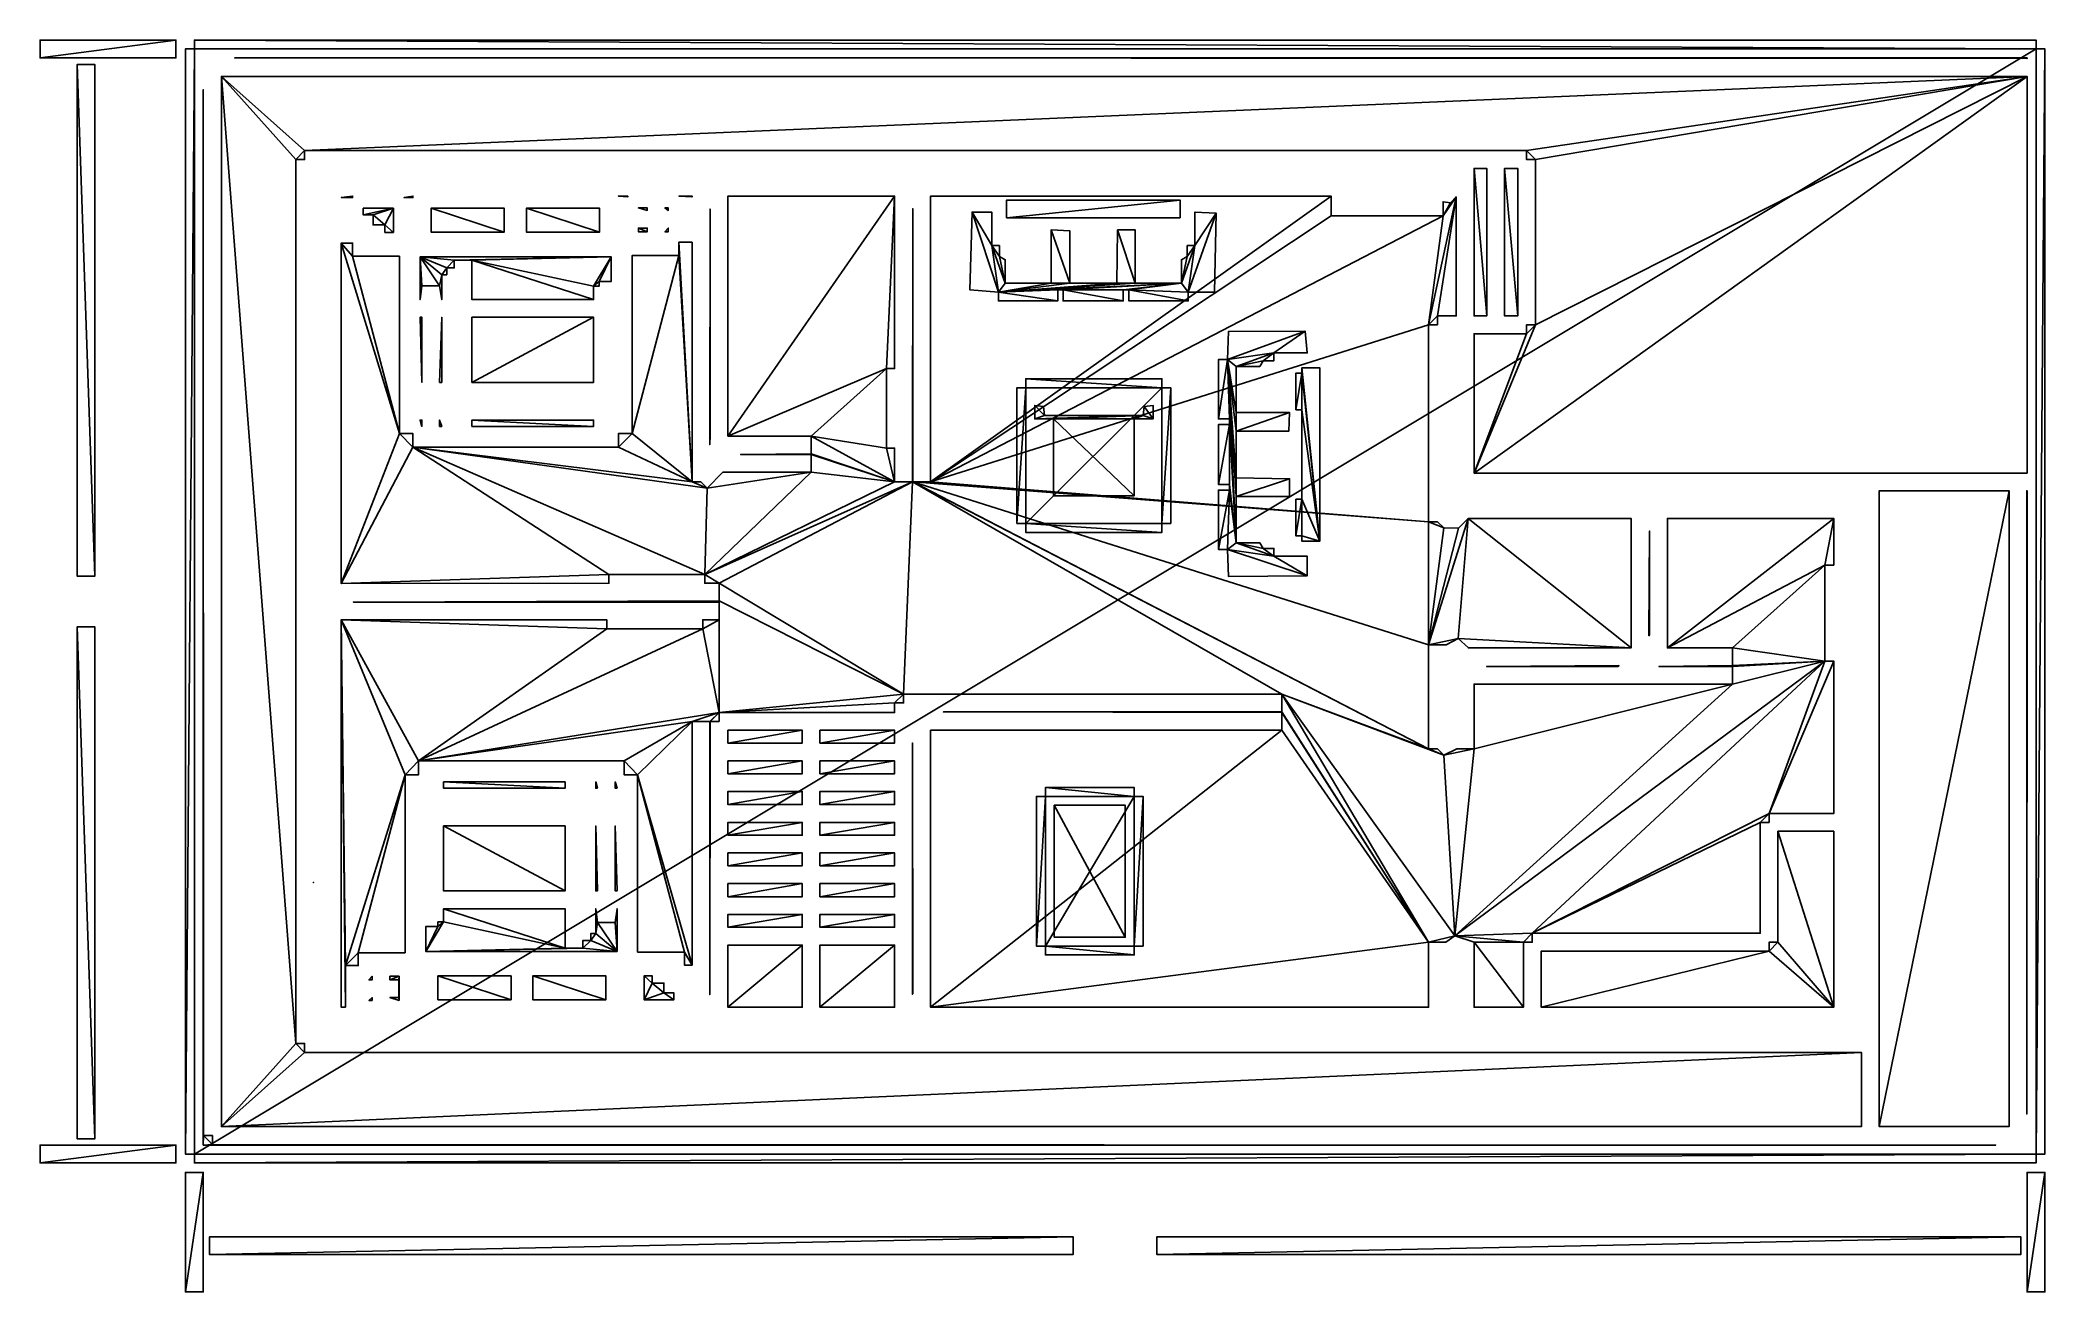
# Model space of a CAD drawing. Header units: inches. Extents: x 76 to 753, y 78 to 500.
import ezdxf

# ---------------------------------------------------------------- set-up
doc = ezdxf.new("R2010")
doc.units = ezdxf.units.IN

msp = doc.modelspace()

# ---------------------------------------------------------------- linework, layer by layer
for points in [[(76.36, 494.16), (76.36, 500.16), (122.2, 500.16)], [(122.2, 500.16), (122.2, 494.16), (76.36, 494.16)], [(122.2, 500.16, 120), (76.36, 500.16, 120), (76.36, 494.16, 120)], [(76.36, 494.16, 120), (122.2, 494.16, 120), (122.2, 500.16, 120)], [(76.36, 500.16, 120), (122.2, 500.16, 120), (76.36, 500.16)], [(76.36, 500.16), (122.2, 500.16, 120), (122.2, 500.16)], [(76.36, 494.16, 120), (76.36, 500.16, 120), (76.36, 494.16)], [(76.36, 494.16), (76.36, 500.16, 120), (76.36, 500.16)], [(122.2, 494.16, 120), (76.36, 494.16, 120), (122.2, 494.16)], [(122.2, 494.16), (76.36, 494.16, 120), (76.36, 494.16)], [(122.2, 500.16, 120), (122.2, 494.16, 120), (122.2, 500.16)], [(122.2, 500.16), (122.2, 494.16, 120), (122.2, 494.16)], [(125.44, 124.08), (125.44, 497.16), (128.44, 497.16)], [(128.44, 124.08), (125.44, 124.08), (128.44, 497.16)], [(128.44, 497.16, 120), (125.44, 497.16, 120), (125.44, 124.08, 120)], [(128.44, 497.16, 120), (125.44, 124.08, 120), (128.44, 124.08, 120)], [(125.44, 124.08, 120), (125.44, 497.16, 120), (125.44, 124.08)], [(125.44, 124.08), (125.44, 497.16, 120), (125.44, 497.16)], [(125.44, 497.16, 120), (128.44, 497.16, 120), (125.44, 497.16)], [(125.44, 497.16), (128.44, 497.16, 120), (128.44, 497.16)], [(128.44, 500.16), (750.16, 500.16), (750.16, 497.16)], [(128.44, 497.16), (128.44, 500.16), (750.16, 497.16)], [(750.16, 497.16, 120), (750.16, 500.16, 120), (128.44, 500.16, 120)], [(750.16, 497.16, 120), (128.44, 500.16, 120), (128.44, 497.16, 120)], [(128.44, 497.16, 120), (128.44, 500.16, 120), (128.44, 497.16)], [(128.44, 497.16), (128.44, 500.16, 120), (128.44, 500.16)], [(128.44, 500.16, 120), (750.16, 500.16, 120), (128.44, 500.16)], [(128.44, 500.16), (750.16, 500.16, 120), (750.16, 500.16)], [(750.16, 497.16), (750.16, 124.08), (128.44, 124.08)], [(128.44, 124.08), (128.44, 497.16), (750.16, 497.16)], [(128.44, 124.08, 120), (750.16, 124.08, 120), (750.16, 497.16, 120)], [(750.16, 497.16, 120), (128.44, 497.16, 120), (128.44, 124.08, 120)], [(747.16, 493.92), (142.05, 494.16), (747.16, 494.16)], [(747.16, 494.16, 120), (142.05, 494.16, 120), (747.16, 493.92, 120)], [(747.16, 493.92, 120), (142.05, 494.16, 120), (747.16, 493.92)], [(747.16, 493.92), (142.05, 494.16, 120), (142.05, 494.16)], [(142.05, 494.16, 120), (747.16, 494.16, 120), (142.05, 494.16)], [(142.05, 494.16), (747.16, 494.16, 120), (747.16, 494.16)], [(747.16, 494.16, 120), (747.16, 493.92, 120), (747.16, 494.16)], [(747.16, 494.16), (747.16, 493.92, 120), (747.16, 493.92)], [(750.16, 500.16, 120), (750.16, 497.16, 120), (750.16, 500.16)], [(750.16, 500.16), (750.16, 497.16, 120), (750.16, 497.16)], [(753.16, 497.16), (753.16, 124.08), (750.16, 124.08)], [(750.16, 497.16), (753.16, 497.16), (750.16, 124.08)], [(750.16, 124.08, 120), (753.16, 124.08, 120), (753.16, 497.16, 120)], [(750.16, 124.08, 120), (753.16, 497.16, 120), (750.16, 497.16, 120)], [(750.16, 497.16, 120), (753.16, 497.16, 120), (750.16, 497.16)], [(750.16, 497.16), (753.16, 497.16, 120), (753.16, 497.16)], [(753.16, 497.16, 120), (753.16, 124.08, 120), (753.16, 497.16)], [(753.16, 497.16), (753.16, 124.08, 120), (753.16, 124.08)], [(94.84, 319.2), (88.84, 319.2), (88.84, 491.88)], [(88.84, 491.88), (94.84, 491.88), (94.84, 319.2)], [(88.84, 491.88, 120), (88.84, 319.2, 120), (94.84, 319.2, 120)], [(94.84, 319.2, 120), (94.84, 491.88, 120), (88.84, 491.88, 120)], [(88.84, 491.88, 120), (94.84, 491.88, 120), (88.84, 491.88)], [(88.84, 491.88), (94.84, 491.88, 120), (94.84, 491.88)], [(88.84, 319.2, 120), (88.84, 491.88, 120), (88.84, 319.2)], [(88.84, 319.2), (88.84, 491.88, 120), (88.84, 491.88)], [(94.84, 491.88, 120), (94.84, 319.2, 120), (94.84, 491.88)], [(94.84, 491.88), (94.84, 319.2, 120), (94.84, 319.2)], [(162.64, 161.4), (137.56, 133.32), (137.56, 487.92)], [(162.64, 459.84), (162.64, 161.4), (137.56, 487.92)], [(165.64, 462.84), (162.64, 459.84), (137.56, 487.92)], [(137.56, 487.92), (747.16, 487.92), (165.64, 462.84)], [(137.56, 487.92, 120), (137.56, 133.32, 120), (162.64, 161.4, 120)], [(137.56, 487.92, 120), (162.64, 161.4, 120), (162.64, 459.84, 120)], [(137.56, 487.92, 120), (162.64, 459.84, 120), (165.64, 462.84, 120)], [(165.64, 462.84, 120), (747.16, 487.92, 120), (137.56, 487.92, 120)], [(137.56, 487.92, 120), (747.16, 487.92, 120), (137.56, 487.92)], [(137.56, 487.92), (747.16, 487.92, 120), (747.16, 487.92)], [(137.56, 133.32, 120), (137.56, 487.92, 120), (137.56, 133.32)], [(137.56, 133.32), (137.56, 487.92, 120), (137.56, 487.92)], [(747.16, 487.92), (578.2, 462.84), (165.64, 462.84)], [(165.64, 462.84, 120), (578.2, 462.84, 120), (747.16, 487.92, 120)], [(747.16, 487.92), (747.16, 354), (560.44, 354)], [(747.16, 487.92), (560.44, 354), (581.2, 404.04)], [(560.44, 354, 120), (747.16, 354, 120), (747.16, 487.92, 120)], [(581.2, 404.04, 120), (560.44, 354, 120), (747.16, 487.92, 120)], [(747.16, 487.92), (581.2, 459.84), (578.2, 462.84)], [(578.2, 462.84, 120), (581.2, 459.84, 120), (747.16, 487.92, 120)], [(747.16, 487.92), (581.2, 404.04), (581.2, 459.84)], [(581.2, 459.84, 120), (581.2, 404.04, 120), (747.16, 487.92, 120)], [(747.16, 487.92, 120), (747.16, 354, 120), (747.16, 487.92)], [(747.16, 487.92), (747.16, 354, 120), (747.16, 354)], [(131.44, 127.08), (131.44, 483.45), (131.56, 130.32)], [(131.56, 130.32, 120), (131.44, 483.45, 120), (131.44, 127.08, 120)], [(131.44, 483.45, 120), (131.56, 130.32, 120), (131.44, 483.45)], [(131.44, 483.45), (131.56, 130.32, 120), (131.56, 130.32)], [(131.44, 127.08, 120), (131.44, 483.45, 120), (131.44, 127.08)], [(131.44, 127.08), (131.44, 483.45, 120), (131.44, 483.45)], [(165.64, 462.84), (165.64, 459.84), (162.64, 459.84)], [(162.64, 459.84, 120), (165.64, 459.84, 120), (165.64, 462.84, 120)], [(165.64, 462.84, 120), (165.64, 459.84, 120), (165.64, 462.84)], [(165.64, 462.84), (165.64, 459.84, 120), (165.64, 459.84)], [(578.2, 462.84, 120), (165.64, 462.84, 120), (578.2, 462.84)], [(578.2, 462.84), (165.64, 462.84, 120), (165.64, 462.84)], [(581.2, 459.84), (578.2, 459.84), (578.2, 462.84)], [(578.2, 462.84, 120), (578.2, 459.84, 120), (581.2, 459.84, 120)], [(578.2, 459.84, 120), (578.2, 462.84, 120), (578.2, 459.84)], [(578.2, 459.84), (578.2, 462.84, 120), (578.2, 462.84)], [(165.64, 459.84, 120), (162.64, 459.84, 120), (165.64, 459.84)], [(165.64, 459.84), (162.64, 459.84, 120), (162.64, 459.84)], [(162.64, 459.84, 120), (162.64, 161.4, 120), (162.64, 459.84)], [(162.64, 459.84), (162.64, 161.4, 120), (162.64, 161.4)], [(564.76, 407.04), (560.44, 407.04), (560.44, 456.84)], [(560.44, 456.84), (564.76, 456.84), (564.76, 407.04)], [(560.44, 456.84, 120), (560.44, 407.04, 120), (564.76, 407.04, 120)], [(564.76, 407.04, 120), (564.76, 456.84, 120), (560.44, 456.84, 120)], [(560.44, 407.04, 120), (560.44, 456.84, 120), (560.44, 407.04)], [(560.44, 407.04), (560.44, 456.84, 120), (560.44, 456.84)], [(560.44, 456.84, 120), (564.76, 456.84, 120), (560.44, 456.84)], [(560.44, 456.84), (564.76, 456.84, 120), (564.76, 456.84)], [(564.76, 456.84, 120), (564.76, 407.04, 120), (564.76, 456.84)], [(564.76, 456.84), (564.76, 407.04, 120), (564.76, 407.04)], [(570.76, 456.84), (575.2, 456.84), (575.2, 407.04)], [(575.2, 407.04), (570.76, 407.04), (570.76, 456.84)], [(575.2, 407.04, 120), (575.2, 456.84, 120), (570.76, 456.84, 120)], [(570.76, 456.84, 120), (570.76, 407.04, 120), (575.2, 407.04, 120)], [(570.76, 456.84, 120), (575.2, 456.84, 120), (570.76, 456.84)], [(570.76, 456.84), (575.2, 456.84, 120), (575.2, 456.84)], [(570.76, 407.04, 120), (570.76, 456.84, 120), (570.76, 407.04)], [(570.76, 407.04), (570.76, 456.84, 120), (570.76, 456.84)], [(575.2, 456.84, 120), (575.2, 407.04, 120), (575.2, 456.84)], [(575.2, 456.84), (575.2, 407.04, 120), (575.2, 407.04)], [(581.2, 459.84, 120), (578.2, 459.84, 120), (581.2, 459.84)], [(581.2, 459.84), (578.2, 459.84, 120), (578.2, 459.84)], [(581.2, 404.04, 120), (581.2, 459.84, 120), (581.2, 404.04)], [(581.2, 404.04), (581.2, 459.84, 120), (581.2, 459.84)], [(178, 447), (181.84, 447.48), (181.84, 447)], [(181.84, 447, 120), (181.84, 447.48, 120), (178, 447, 120)], [(178, 447, 120), (181.84, 447.48, 120), (178, 447)], [(178, 447), (181.84, 447.48, 120), (181.84, 447.48)], [(181.84, 447, 120), (178, 447, 120), (181.84, 447)], [(181.84, 447), (178, 447, 120), (178, 447)], [(181.84, 447.48, 120), (181.84, 447, 120), (181.84, 447.48)], [(181.84, 447.48), (181.84, 447, 120), (181.84, 447)], [(199.24, 447), (202.24, 447.48), (202.24, 447)], [(202.24, 447, 120), (202.24, 447.48, 120), (199.24, 447, 120)], [(199.24, 447, 120), (202.24, 447.48, 120), (199.24, 447)], [(199.24, 447), (202.24, 447.48, 120), (202.24, 447.48)], [(202.24, 447, 120), (199.24, 447, 120), (202.24, 447)], [(202.24, 447), (199.24, 447, 120), (199.24, 447)], [(202.24, 447.48, 120), (202.24, 447, 120), (202.24, 447.48)], [(202.24, 447.48), (202.24, 447, 120), (202.24, 447)], [(274.72, 447.24), (271.6, 447.48), (274.72, 447.48)], [(274.72, 447.48, 120), (271.6, 447.48, 120), (274.72, 447.24, 120)], [(274.72, 447.24, 120), (271.6, 447.48, 120), (274.72, 447.24)], [(274.72, 447.24), (271.6, 447.48, 120), (271.6, 447.48)], [(271.6, 447.48, 120), (274.72, 447.48, 120), (271.6, 447.48)], [(271.6, 447.48), (274.72, 447.48, 120), (274.72, 447.48)], [(274.72, 447.48, 120), (274.72, 447.24, 120), (274.72, 447.48)], [(274.72, 447.48), (274.72, 447.24, 120), (274.72, 447.24)], [(296.44, 447.24), (292, 447.48), (296.44, 447.48)], [(296.44, 447.48, 120), (292, 447.48, 120), (296.44, 447.24, 120)], [(296.44, 447.24, 120), (292, 447.48, 120), (296.44, 447.24)], [(296.44, 447.24), (292, 447.48, 120), (292, 447.48)], [(292, 447.48, 120), (296.44, 447.48, 120), (292, 447.48)], [(292, 447.48), (296.44, 447.48, 120), (296.44, 447.48)], [(296.44, 447.48, 120), (296.44, 447.24, 120), (296.44, 447.48)], [(296.44, 447.48), (296.44, 447.24, 120), (296.44, 447.24)], [(308.56, 366.48), (308.56, 447.48), (364.84, 447.48)], [(308.56, 366.48), (364.84, 447.48), (362.08, 389.28)], [(364.84, 447.48, 120), (308.56, 447.48, 120), (308.56, 366.48, 120)], [(362.08, 389.28, 120), (364.84, 447.48, 120), (308.56, 366.48, 120)], [(308.56, 447.48, 120), (364.84, 447.48, 120), (308.56, 447.48)], [(308.56, 447.48), (364.84, 447.48, 120), (364.84, 447.48)], [(308.56, 366.48, 120), (308.56, 447.48, 120), (308.56, 366.48)], [(308.56, 366.48), (308.56, 447.48, 120), (308.56, 447.48)], [(364.84, 447.48), (364.84, 389.28), (362.08, 389.28)], [(362.08, 389.28, 120), (364.84, 389.28, 120), (364.84, 447.48, 120)], [(364.84, 447.48, 120), (364.84, 389.28, 120), (364.84, 447.48)], [(364.84, 447.48), (364.84, 389.28, 120), (364.84, 389.28)], [(376.96, 351), (376.96, 447.48), (512.2, 447.48)], [(376.96, 351), (512.2, 447.48), (512.2, 440.88)], [(512.2, 447.48, 120), (376.96, 447.48, 120), (376.96, 351, 120)], [(512.2, 440.88, 120), (512.2, 447.48, 120), (376.96, 351, 120)], [(376.96, 351, 120), (376.96, 447.48, 120), (376.96, 351)], [(376.96, 351), (376.96, 447.48, 120), (376.96, 447.48)], [(376.96, 447.48, 120), (512.2, 447.48, 120), (376.96, 447.48)], [(376.96, 447.48), (512.2, 447.48, 120), (512.2, 447.48)], [(512.2, 447.48, 120), (512.2, 440.88, 120), (512.2, 447.48)], [(512.2, 447.48), (512.2, 440.88, 120), (512.2, 440.88)], [(554.44, 447.2), (548.08, 407.04), (545.08, 404.04)], [(550, 440.88), (554.44, 447.2), (545.08, 404.04)], [(545.08, 404.04, 120), (548.08, 407.04, 120), (554.44, 447.2, 120)], [(545.08, 404.04, 120), (554.44, 447.2, 120), (550, 440.88, 120)], [(554.44, 447.2), (554.44, 407.04), (548.08, 407.04)], [(548.08, 407.04, 120), (554.44, 407.04, 120), (554.44, 447.2, 120)], [(550, 440.88), (552.48, 445.24), (554.44, 447.2)], [(554.44, 447.2, 120), (552.48, 445.24, 120), (550, 440.88, 120)], [(552.48, 445.24, 120), (554.44, 447.2, 120), (552.48, 445.24)], [(552.48, 445.24), (554.44, 447.2, 120), (554.44, 447.2)], [(554.44, 447.2, 120), (554.44, 407.04, 120), (554.44, 447.2)], [(554.44, 447.2), (554.44, 407.04, 120), (554.44, 407.04)], [(185.44, 441.12), (185.44, 443.4), (195.64, 443.4)], [(188.8, 441.12), (185.44, 441.12), (195.64, 443.4)], [(195.64, 443.4, 120), (185.44, 443.4, 120), (185.44, 441.12, 120)], [(195.64, 443.4, 120), (185.44, 441.12, 120), (188.8, 441.12, 120)], [(185.44, 443.4, 120), (195.64, 443.4, 120), (185.44, 443.4)], [(185.44, 443.4), (195.64, 443.4, 120), (195.64, 443.4)], [(185.44, 441.12, 120), (185.44, 443.4, 120), (185.44, 441.12)], [(185.44, 441.12), (185.44, 443.4, 120), (185.44, 443.4)], [(188.8, 441.12, 120), (185.44, 441.12, 120), (188.8, 441.12)], [(188.8, 441.12), (185.44, 441.12, 120), (185.44, 441.12)], [(195.64, 443.4), (192.76, 437.76), (188.8, 441.12)], [(188.8, 441.12, 120), (192.76, 437.76, 120), (195.64, 443.4, 120)], [(192.76, 437.76), (188.8, 437.76), (188.8, 441.12)], [(188.8, 441.12, 120), (188.8, 437.76, 120), (192.76, 437.76, 120)], [(188.8, 437.76, 120), (188.8, 441.12, 120), (188.8, 437.76)], [(188.8, 437.76), (188.8, 441.12, 120), (188.8, 441.12)], [(195.64, 443.4), (195.64, 435.24), (192.76, 437.76)], [(192.76, 437.76, 120), (195.64, 435.24, 120), (195.64, 443.4, 120)], [(195.64, 443.4, 120), (195.64, 435.24, 120), (195.64, 443.4)], [(195.64, 443.4), (195.64, 435.24, 120), (195.64, 435.24)], [(233.08, 435.36), (208.36, 435.36), (208.36, 443.4)], [(208.36, 443.4), (233.08, 443.4), (233.08, 435.36)], [(208.36, 443.4, 120), (208.36, 435.36, 120), (233.08, 435.36, 120)], [(233.08, 435.36, 120), (233.08, 443.4, 120), (208.36, 443.4, 120)], [(208.36, 435.36, 120), (208.36, 443.4, 120), (208.36, 435.36)], [(208.36, 435.36), (208.36, 443.4, 120), (208.36, 443.4)], [(208.36, 443.4, 120), (233.08, 443.4, 120), (208.36, 443.4)], [(208.36, 443.4), (233.08, 443.4, 120), (233.08, 443.4)], [(233.08, 443.4, 120), (233.08, 435.36, 120), (233.08, 443.4)], [(233.08, 443.4), (233.08, 435.36, 120), (233.08, 435.36)], [(265.24, 435.36), (240.52, 435.36), (240.52, 443.4)], [(240.52, 443.4), (265.24, 443.4), (265.24, 435.36)], [(240.52, 443.4, 120), (240.52, 435.36, 120), (265.24, 435.36, 120)], [(265.24, 435.36, 120), (265.24, 443.4, 120), (240.52, 443.4, 120)], [(240.52, 435.36, 120), (240.52, 443.4, 120), (240.52, 435.36)], [(240.52, 435.36), (240.52, 443.4, 120), (240.52, 443.4)], [(240.52, 443.4, 120), (265.24, 443.4, 120), (240.52, 443.4)], [(240.52, 443.4), (265.24, 443.4, 120), (265.24, 443.4)], [(265.24, 443.4, 120), (265.24, 435.36, 120), (265.24, 443.4)], [(265.24, 443.4), (265.24, 435.36, 120), (265.24, 435.36)], [(281.32, 442.68), (278.32, 443.52), (281.32, 443.52)], [(281.32, 443.52, 120), (278.32, 443.52, 120), (281.32, 442.68, 120)], [(281.32, 442.68, 120), (278.32, 443.52, 120), (281.32, 442.68)], [(281.32, 442.68), (278.32, 443.52, 120), (278.32, 443.52)], [(278.32, 443.52, 120), (281.32, 443.52, 120), (278.32, 443.52)], [(278.32, 443.52), (281.32, 443.52, 120), (281.32, 443.52)], [(281.32, 443.52, 120), (281.32, 442.68, 120), (281.32, 443.52)], [(281.32, 443.52), (281.32, 442.68, 120), (281.32, 442.68)], [(288.4, 442.68), (287.32, 443.52), (288.4, 443.52)], [(288.4, 443.52, 120), (287.32, 443.52, 120), (288.4, 442.68, 120)], [(288.4, 442.68, 120), (287.32, 443.52, 120), (288.4, 442.68)], [(288.4, 442.68), (287.32, 443.52, 120), (287.32, 443.52)], [(287.32, 443.52, 120), (288.4, 443.52, 120), (287.32, 443.52)], [(287.32, 443.52), (288.4, 443.52, 120), (288.4, 443.52)], [(288.4, 443.52, 120), (288.4, 442.68, 120), (288.4, 443.52)], [(288.4, 443.52), (288.4, 442.68, 120), (288.4, 442.68)], [(302.56, 443.13), (302.56, 366.72), (302.44, 363.61)], [(302.44, 363.61, 120), (302.56, 366.72, 120), (302.56, 443.13, 120)], [(302.44, 363.61, 120), (302.56, 443.13, 120), (302.44, 363.61)], [(302.44, 363.61), (302.56, 443.13, 120), (302.56, 443.13)], [(302.56, 443.13, 120), (302.56, 366.72, 120), (302.56, 443.13)], [(302.56, 443.13), (302.56, 366.72, 120), (302.56, 366.72)], [(370.84, 351), (370.96, 443.25), (370.96, 351)], [(370.96, 351, 120), (370.96, 443.25, 120), (370.84, 351, 120)], [(370.84, 351, 120), (370.96, 443.25, 120), (370.84, 351)], [(370.84, 351), (370.96, 443.25, 120), (370.96, 443.25)], [(370.96, 443.25, 120), (370.96, 351, 120), (370.96, 443.25)], [(370.96, 443.25), (370.96, 351, 120), (370.96, 351)], [(376.96, 351), (512.2, 440.88), (550, 440.88)], [(376.96, 351), (550, 440.88), (545.08, 404.04)], [(550, 440.88, 120), (512.2, 440.88, 120), (376.96, 351, 120)], [(545.08, 404.04, 120), (550, 440.88, 120), (376.96, 351, 120)], [(399.88, 415.08), (390.28, 415.8), (391, 442.08)], [(391, 442.08, 120), (390.28, 415.8, 120), (399.88, 415.08, 120)], [(390.28, 415.8, 120), (391, 442.08, 120), (390.28, 415.8)], [(390.28, 415.8), (391, 442.08, 120), (391, 442.08)], [(391, 442.08), (397.6, 442.08), (397.6, 430.8)], [(399.88, 415.08), (391, 442.08), (397.6, 430.8)], [(397.6, 430.8, 120), (397.6, 442.08, 120), (391, 442.08, 120)], [(397.6, 430.8, 120), (391, 442.08, 120), (399.88, 415.08, 120)], [(391, 442.08, 120), (397.6, 442.08, 120), (391, 442.08)], [(391, 442.08), (397.6, 442.08, 120), (397.6, 442.08)], [(397.6, 442.08, 120), (397.6, 430.8, 120), (397.6, 442.08)], [(397.6, 442.08), (397.6, 430.8, 120), (397.6, 430.8)], [(461.2, 446.16), (461.2, 440.16), (402.64, 440.16)], [(402.64, 440.16), (402.64, 446.16), (461.2, 446.16)], [(402.64, 440.16, 120), (461.2, 440.16, 120), (461.2, 446.16, 120)], [(461.2, 446.16, 120), (402.64, 446.16, 120), (402.64, 440.16, 120)], [(402.64, 440.16, 120), (402.64, 446.16, 120), (402.64, 440.16)], [(402.64, 440.16), (402.64, 446.16, 120), (402.64, 446.16)], [(402.64, 446.16, 120), (461.2, 446.16, 120), (402.64, 446.16)], [(402.64, 446.16), (461.2, 446.16, 120), (461.2, 446.16)], [(461.2, 440.16, 120), (402.64, 440.16, 120), (461.2, 440.16)], [(461.2, 440.16), (402.64, 440.16, 120), (402.64, 440.16)], [(461.2, 446.16, 120), (461.2, 440.16, 120), (461.2, 446.16)], [(461.2, 446.16), (461.2, 440.16, 120), (461.2, 440.16)], [(473.44, 441.72), (472.84, 415.08), (463.96, 415.08)], [(466.24, 430.8), (473.44, 441.72), (463.96, 415.08)], [(463.96, 415.08, 120), (472.84, 415.08, 120), (473.44, 441.72, 120)], [(463.96, 415.08, 120), (473.44, 441.72, 120), (466.24, 430.8, 120)], [(466.24, 430.8), (466.24, 442.08), (473.44, 441.72)], [(473.44, 441.72, 120), (466.24, 442.08, 120), (466.24, 430.8, 120)], [(466.24, 430.8, 120), (466.24, 442.08, 120), (466.24, 430.8)], [(466.24, 430.8), (466.24, 442.08, 120), (466.24, 442.08)], [(466.24, 442.08, 120), (473.44, 441.72, 120), (466.24, 442.08)], [(466.24, 442.08), (473.44, 441.72, 120), (473.44, 441.72)], [(473.44, 441.72, 120), (472.84, 415.08, 120), (473.44, 441.72)], [(473.44, 441.72), (472.84, 415.08, 120), (472.84, 415.08)], [(512.2, 440.88, 120), (550, 440.88, 120), (512.2, 440.88)], [(512.2, 440.88), (550, 440.88, 120), (550, 440.88)], [(550, 440.88), (550, 445.56), (552.48, 445.24)], [(552.48, 445.24, 120), (550, 445.56, 120), (550, 440.88, 120)], [(550, 445.56, 120), (552.48, 445.24, 120), (550, 445.56)], [(550, 445.56), (552.48, 445.24, 120), (552.48, 445.24)], [(550, 440.88, 120), (550, 445.56, 120), (550, 440.88)], [(550, 440.88), (550, 445.56, 120), (550, 445.56)], [(192.76, 437.76, 120), (188.8, 437.76, 120), (192.76, 437.76)], [(192.76, 437.76), (188.8, 437.76, 120), (188.8, 437.76)], [(195.64, 435.24), (192.76, 435.24), (192.76, 437.76)], [(192.76, 437.76, 120), (192.76, 435.24, 120), (195.64, 435.24, 120)], [(192.76, 435.24, 120), (192.76, 437.76, 120), (192.76, 435.24)], [(192.76, 435.24), (192.76, 437.76, 120), (192.76, 437.76)], [(195.64, 435.24, 120), (192.76, 435.24, 120), (195.64, 435.24)], [(195.64, 435.24), (192.76, 435.24, 120), (192.76, 435.24)], [(233.08, 435.36, 120), (208.36, 435.36, 120), (233.08, 435.36)], [(233.08, 435.36), (208.36, 435.36, 120), (208.36, 435.36)], [(265.24, 435.36, 120), (240.52, 435.36, 120), (265.24, 435.36)], [(265.24, 435.36), (240.52, 435.36, 120), (240.52, 435.36)], [(278.32, 436.68), (281.32, 436.68), (281.32, 435.48)], [(281.32, 435.48), (278.32, 435.48), (278.32, 436.68)], [(281.32, 435.48, 120), (281.32, 436.68, 120), (278.32, 436.68, 120)], [(278.32, 436.68, 120), (278.32, 435.48, 120), (281.32, 435.48, 120)], [(278.32, 436.68, 120), (281.32, 436.68, 120), (278.32, 436.68)], [(278.32, 436.68), (281.32, 436.68, 120), (281.32, 436.68)], [(278.32, 435.48, 120), (278.32, 436.68, 120), (278.32, 435.48)], [(278.32, 435.48), (278.32, 436.68, 120), (278.32, 436.68)], [(281.32, 435.48, 120), (278.32, 435.48, 120), (281.32, 435.48)], [(281.32, 435.48), (278.32, 435.48, 120), (278.32, 435.48)], [(281.32, 436.68, 120), (281.32, 435.48, 120), (281.32, 436.68)], [(281.32, 436.68), (281.32, 435.48, 120), (281.32, 435.48)], [(287.32, 435.48), (288.4, 436.68), (288.4, 435.48)], [(288.4, 435.48, 120), (288.4, 436.68, 120), (287.32, 435.48, 120)], [(287.32, 435.48, 120), (288.4, 436.68, 120), (287.32, 435.48)], [(287.32, 435.48), (288.4, 436.68, 120), (288.4, 436.68)], [(288.4, 435.48, 120), (287.32, 435.48, 120), (288.4, 435.48)], [(288.4, 435.48), (287.32, 435.48, 120), (287.32, 435.48)], [(288.4, 436.68, 120), (288.4, 435.48, 120), (288.4, 436.68)], [(288.4, 436.68), (288.4, 435.48, 120), (288.4, 435.48)], [(417.64, 436.08), (424, 435.72), (424, 418.08)], [(417.64, 418.08), (417.64, 436.08), (424, 418.08)], [(424, 418.08, 120), (424, 435.72, 120), (417.64, 436.08, 120)], [(424, 418.08, 120), (417.64, 436.08, 120), (417.64, 418.08, 120)], [(417.64, 418.08, 120), (417.64, 436.08, 120), (417.64, 418.08)], [(417.64, 418.08), (417.64, 436.08, 120), (417.64, 436.08)], [(417.64, 436.08, 120), (424, 435.72, 120), (417.64, 436.08)], [(417.64, 436.08), (424, 435.72, 120), (424, 435.72)], [(424, 435.72, 120), (424, 418.08, 120), (424, 435.72)], [(424, 435.72), (424, 418.08, 120), (424, 418.08)], [(439.84, 418.08), (440.08, 436.08), (446.08, 418.08)], [(446.08, 418.08, 120), (440.08, 436.08, 120), (439.84, 418.08, 120)], [(439.84, 418.08, 120), (440.08, 436.08, 120), (439.84, 418.08)], [(439.84, 418.08), (440.08, 436.08, 120), (440.08, 436.08)], [(440.08, 436.08), (446.08, 436.08), (446.08, 418.08)], [(446.08, 418.08, 120), (446.08, 436.08, 120), (440.08, 436.08, 120)], [(440.08, 436.08, 120), (446.08, 436.08, 120), (440.08, 436.08)], [(440.08, 436.08), (446.08, 436.08, 120), (446.08, 436.08)], [(446.08, 436.08, 120), (446.08, 418.08, 120), (446.08, 436.08)], [(446.08, 436.08), (446.08, 418.08, 120), (446.08, 418.08)], [(178, 431.64), (181.84, 431.64), (181.84, 427.2)], [(178, 431.64), (181.84, 427.2), (197.68, 367.32)], [(178, 316.68), (178, 431.64), (197.68, 367.32)], [(181.84, 427.2, 120), (181.84, 431.64, 120), (178, 431.64, 120)], [(197.68, 367.32, 120), (181.84, 427.2, 120), (178, 431.64, 120)], [(197.68, 367.32, 120), (178, 431.64, 120), (178, 316.68, 120)], [(178, 431.64, 120), (181.84, 431.64, 120), (178, 431.64)], [(178, 431.64), (181.84, 431.64, 120), (181.84, 431.64)], [(178, 316.68, 120), (178, 431.64, 120), (178, 316.68)], [(178, 316.68), (178, 431.64, 120), (178, 431.64)], [(181.84, 431.64, 120), (181.84, 427.2, 120), (181.84, 431.64)], [(181.84, 431.64), (181.84, 427.2, 120), (181.84, 427.2)], [(181.84, 427.2), (197.68, 427.2), (197.68, 367.32)], [(197.68, 367.32, 120), (197.68, 427.2, 120), (181.84, 427.2, 120)], [(181.84, 427.2, 120), (197.68, 427.2, 120), (181.84, 427.2)], [(181.84, 427.2), (197.68, 427.2, 120), (197.68, 427.2)], [(197.68, 427.2, 120), (197.68, 367.32, 120), (197.68, 427.2)], [(197.68, 427.2), (197.68, 367.32, 120), (197.68, 367.32)], [(205.24, 417.24), (204.64, 412.56), (204.64, 426.96)], [(211.24, 417.24), (205.24, 417.24), (204.64, 426.96)], [(211.96, 420.96), (211.24, 417.24), (204.64, 426.96)], [(213.64, 423.24), (211.96, 420.96), (204.64, 426.96)], [(204.64, 426.96), (269.2, 426.96), (216.16, 425.88)], [(216.16, 425.88), (213.64, 423.24), (204.64, 426.96)], [(204.64, 426.96, 120), (204.64, 412.56, 120), (205.24, 417.24, 120)], [(204.64, 426.96, 120), (205.24, 417.24, 120), (211.24, 417.24, 120)], [(204.64, 426.96, 120), (211.24, 417.24, 120), (211.96, 420.96, 120)], [(204.64, 426.96, 120), (211.96, 420.96, 120), (213.64, 423.24, 120)], [(216.16, 425.88, 120), (269.2, 426.96, 120), (204.64, 426.96, 120)], [(204.64, 426.96, 120), (213.64, 423.24, 120), (216.16, 425.88, 120)], [(204.64, 426.96, 120), (269.2, 426.96, 120), (204.64, 426.96)], [(204.64, 426.96), (269.2, 426.96, 120), (269.2, 426.96)], [(204.64, 412.56, 120), (204.64, 426.96, 120), (204.64, 412.56)], [(204.64, 412.56), (204.64, 426.96, 120), (204.64, 426.96)], [(269.2, 426.96), (222.16, 425.88), (216.16, 425.88)], [(216.16, 425.88, 120), (222.16, 425.88, 120), (269.2, 426.96, 120)], [(269.2, 426.96), (263.2, 417.12), (222.16, 425.88)], [(222.16, 425.88, 120), (263.2, 417.12, 120), (269.2, 426.96, 120)], [(269.2, 426.96), (265.12, 418.68), (263.2, 417.12)], [(263.2, 417.12, 120), (265.12, 418.68, 120), (269.2, 426.96, 120)], [(269.2, 426.96), (269.2, 418.68), (265.12, 418.68)], [(265.12, 418.68, 120), (269.2, 418.68, 120), (269.2, 426.96, 120)], [(269.2, 426.96, 120), (269.2, 418.68, 120), (269.2, 426.96)], [(269.2, 426.96), (269.2, 418.68, 120), (269.2, 418.68)], [(276.28, 367.32), (276.28, 427.44), (292, 427.44)], [(276.28, 367.32), (292, 427.44), (296.44, 351)], [(292, 427.44, 120), (276.28, 427.44, 120), (276.28, 367.32, 120)], [(296.44, 351, 120), (292, 427.44, 120), (276.28, 367.32, 120)], [(276.28, 427.44, 120), (292, 427.44, 120), (276.28, 427.44)], [(276.28, 427.44), (292, 427.44, 120), (292, 427.44)], [(276.28, 367.32, 120), (276.28, 427.44, 120), (276.28, 367.32)], [(276.28, 367.32), (276.28, 427.44, 120), (276.28, 427.44)], [(292, 431.88), (296.44, 431.88), (296.44, 351)], [(292, 427.44), (292, 431.88), (296.44, 351)], [(296.44, 351, 120), (296.44, 431.88, 120), (292, 431.88, 120)], [(296.44, 351, 120), (292, 431.88, 120), (292, 427.44, 120)], [(292, 431.88, 120), (296.44, 431.88, 120), (292, 431.88)], [(292, 431.88), (296.44, 431.88, 120), (296.44, 431.88)], [(292, 427.44, 120), (292, 431.88, 120), (292, 427.44)], [(292, 427.44), (292, 431.88, 120), (292, 431.88)], [(296.44, 431.88, 120), (296.44, 351, 120), (296.44, 431.88)], [(296.44, 431.88), (296.44, 351, 120), (296.44, 351)], [(397.6, 430.8), (400.24, 430.8), (400.24, 427.08)], [(397.6, 430.8), (400.24, 427.08), (402.16, 418.08)], [(399.88, 415.08), (397.6, 430.8), (402.16, 418.08)], [(400.24, 427.08, 120), (400.24, 430.8, 120), (397.6, 430.8, 120)], [(402.16, 418.08, 120), (400.24, 427.08, 120), (397.6, 430.8, 120)], [(402.16, 418.08, 120), (397.6, 430.8, 120), (399.88, 415.08, 120)], [(397.6, 430.8, 120), (400.24, 430.8, 120), (397.6, 430.8)], [(397.6, 430.8), (400.24, 430.8, 120), (400.24, 430.8)], [(400.24, 430.8, 120), (400.24, 427.08, 120), (400.24, 430.8)], [(400.24, 430.8), (400.24, 427.08, 120), (400.24, 427.08)], [(400.24, 427.08), (402.16, 426), (402.16, 418.08)], [(402.16, 418.08, 120), (402.16, 426, 120), (400.24, 427.08, 120)], [(400.24, 427.08, 120), (402.16, 426, 120), (400.24, 427.08)], [(400.24, 427.08), (402.16, 426, 120), (402.16, 426)], [(461.68, 418.08), (463.6, 427.08), (466.24, 430.8)], [(461.68, 418.08), (466.24, 430.8), (463.96, 415.08)], [(466.24, 430.8, 120), (463.6, 427.08, 120), (461.68, 418.08, 120)], [(463.96, 415.08, 120), (466.24, 430.8, 120), (461.68, 418.08, 120)], [(461.68, 418.08), (461.68, 426), (463.6, 427.08)], [(463.6, 427.08, 120), (461.68, 426, 120), (461.68, 418.08, 120)], [(461.68, 426, 120), (463.6, 427.08, 120), (461.68, 426)], [(461.68, 426), (463.6, 427.08, 120), (463.6, 427.08)], [(463.6, 427.08), (463.6, 430.8), (466.24, 430.8)], [(466.24, 430.8, 120), (463.6, 430.8, 120), (463.6, 427.08, 120)], [(463.6, 427.08, 120), (463.6, 430.8, 120), (463.6, 427.08)], [(463.6, 427.08), (463.6, 430.8, 120), (463.6, 430.8)], [(463.6, 430.8, 120), (466.24, 430.8, 120), (463.6, 430.8)], [(463.6, 430.8), (466.24, 430.8, 120), (466.24, 430.8)], [(211.96, 420.96), (211.96, 412.56), (211.24, 417.24)], [(211.24, 417.24, 120), (211.96, 412.56, 120), (211.96, 420.96, 120)], [(213.64, 423.24), (213.64, 420.96), (211.96, 420.96)], [(211.96, 420.96, 120), (213.64, 420.96, 120), (213.64, 423.24, 120)], [(211.96, 420.96, 120), (211.96, 412.56, 120), (211.96, 420.96)], [(211.96, 420.96), (211.96, 412.56, 120), (211.96, 412.56)], [(213.64, 420.96, 120), (211.96, 420.96, 120), (213.64, 420.96)], [(213.64, 420.96), (211.96, 420.96, 120), (211.96, 420.96)], [(216.16, 425.88), (216.16, 423.24), (213.64, 423.24)], [(213.64, 423.24, 120), (216.16, 423.24, 120), (216.16, 425.88, 120)], [(216.16, 423.24, 120), (213.64, 423.24, 120), (216.16, 423.24)], [(216.16, 423.24), (213.64, 423.24, 120), (213.64, 423.24)], [(213.64, 423.24, 120), (213.64, 420.96, 120), (213.64, 423.24)], [(213.64, 423.24), (213.64, 420.96, 120), (213.64, 420.96)], [(216.16, 425.88, 120), (216.16, 423.24, 120), (216.16, 425.88)], [(216.16, 425.88), (216.16, 423.24, 120), (216.16, 423.24)], [(222.16, 425.88, 120), (216.16, 425.88, 120), (222.16, 425.88)], [(222.16, 425.88), (216.16, 425.88, 120), (216.16, 425.88)], [(263.2, 412.56), (222.16, 412.56), (222.16, 425.88)], [(263.2, 417.12), (263.2, 412.56), (222.16, 425.88)], [(222.16, 425.88, 120), (222.16, 412.56, 120), (263.2, 412.56, 120)], [(222.16, 425.88, 120), (263.2, 412.56, 120), (263.2, 417.12, 120)], [(222.16, 412.56, 120), (222.16, 425.88, 120), (222.16, 412.56)], [(222.16, 412.56), (222.16, 425.88, 120), (222.16, 425.88)], [(402.16, 426, 120), (402.16, 418.08, 120), (402.16, 426)], [(402.16, 426), (402.16, 418.08, 120), (402.16, 418.08)], [(461.68, 418.08, 120), (461.68, 426, 120), (461.68, 418.08)], [(461.68, 418.08), (461.68, 426, 120), (461.68, 426)], [(205.24, 417.24, 120), (204.64, 412.56, 120), (205.24, 417.24)], [(205.24, 417.24), (204.64, 412.56, 120), (204.64, 412.56)], [(211.24, 417.24, 120), (205.24, 417.24, 120), (211.24, 417.24)], [(211.24, 417.24), (205.24, 417.24, 120), (205.24, 417.24)], [(211.96, 412.56, 120), (211.24, 417.24, 120), (211.96, 412.56)], [(211.96, 412.56), (211.24, 417.24, 120), (211.24, 417.24)], [(265.12, 418.68), (265.12, 417.12), (263.2, 417.12)], [(263.2, 417.12, 120), (265.12, 417.12, 120), (265.12, 418.68, 120)], [(263.2, 417.12, 120), (263.2, 412.56, 120), (263.2, 417.12)], [(263.2, 417.12), (263.2, 412.56, 120), (263.2, 412.56)], [(265.12, 417.12, 120), (263.2, 417.12, 120), (265.12, 417.12)], [(265.12, 417.12), (263.2, 417.12, 120), (263.2, 417.12)], [(265.12, 418.68, 120), (265.12, 417.12, 120), (265.12, 418.68)], [(265.12, 418.68), (265.12, 417.12, 120), (265.12, 417.12)], [(269.2, 418.68, 120), (265.12, 418.68, 120), (269.2, 418.68)], [(269.2, 418.68), (265.12, 418.68, 120), (265.12, 418.68)], [(399.88, 415.08, 120), (390.28, 415.8, 120), (399.88, 415.08)], [(399.88, 415.08), (390.28, 415.8, 120), (390.28, 415.8)], [(399.88, 415.08), (402.16, 418.08), (417.64, 418.08)], [(399.88, 415.08), (417.64, 418.08), (424, 418.08)], [(399.88, 415.08), (424, 418.08), (439.84, 418.08)], [(399.88, 415.08), (439.84, 418.08), (446.08, 418.08)], [(461.68, 418.08), (419.92, 415.8), (399.88, 415.08)], [(399.88, 415.08), (446.08, 418.08), (461.68, 418.08)], [(417.64, 418.08, 120), (402.16, 418.08, 120), (399.88, 415.08, 120)], [(424, 418.08, 120), (417.64, 418.08, 120), (399.88, 415.08, 120)], [(439.84, 418.08, 120), (424, 418.08, 120), (399.88, 415.08, 120)], [(446.08, 418.08, 120), (439.84, 418.08, 120), (399.88, 415.08, 120)], [(399.88, 415.08, 120), (419.92, 415.8, 120), (461.68, 418.08, 120)], [(461.68, 418.08, 120), (446.08, 418.08, 120), (399.88, 415.08, 120)], [(419.92, 415.8), (419.92, 412.08), (399.88, 415.08)], [(399.88, 415.08, 120), (419.92, 412.08, 120), (419.92, 415.8, 120)], [(419.92, 412.08), (399.88, 412.08), (399.88, 415.08)], [(399.88, 415.08, 120), (399.88, 412.08, 120), (419.92, 412.08, 120)], [(399.88, 412.08, 120), (399.88, 415.08, 120), (399.88, 412.08)], [(399.88, 412.08), (399.88, 415.08, 120), (399.88, 415.08)], [(402.16, 418.08, 120), (417.64, 418.08, 120), (402.16, 418.08)], [(402.16, 418.08), (417.64, 418.08, 120), (417.64, 418.08)], [(461.68, 418.08), (421.72, 415.8), (419.92, 415.8)], [(419.92, 415.8, 120), (421.72, 415.8, 120), (461.68, 418.08, 120)], [(421.72, 415.8, 120), (419.92, 415.8, 120), (421.72, 415.8)], [(421.72, 415.8), (419.92, 415.8, 120), (419.92, 415.8)], [(419.92, 415.8, 120), (419.92, 412.08, 120), (419.92, 415.8)], [(419.92, 415.8), (419.92, 412.08, 120), (419.92, 412.08)], [(461.68, 418.08), (442, 415.8), (421.72, 415.8)], [(421.72, 415.8, 120), (442, 415.8, 120), (461.68, 418.08, 120)], [(442, 412.08), (421.72, 412.08), (421.72, 415.8)], [(442, 415.8), (442, 412.08), (421.72, 415.8)], [(421.72, 415.8, 120), (421.72, 412.08, 120), (442, 412.08, 120)], [(421.72, 415.8, 120), (442, 412.08, 120), (442, 415.8, 120)], [(421.72, 412.08, 120), (421.72, 415.8, 120), (421.72, 412.08)], [(421.72, 412.08), (421.72, 415.8, 120), (421.72, 415.8)], [(424, 418.08, 120), (439.84, 418.08, 120), (424, 418.08)], [(424, 418.08), (439.84, 418.08, 120), (439.84, 418.08)], [(461.68, 418.08), (443.92, 415.8), (442, 415.8)], [(442, 415.8, 120), (443.92, 415.8, 120), (461.68, 418.08, 120)], [(443.92, 415.8, 120), (442, 415.8, 120), (443.92, 415.8)], [(443.92, 415.8), (442, 415.8, 120), (442, 415.8)], [(442, 415.8, 120), (442, 412.08, 120), (442, 415.8)], [(442, 415.8), (442, 412.08, 120), (442, 412.08)], [(461.68, 418.08), (463.96, 415.08), (443.92, 415.8)], [(443.92, 415.8, 120), (463.96, 415.08, 120), (461.68, 418.08, 120)], [(463.96, 412.08), (443.92, 412.08), (443.92, 415.8)], [(463.96, 415.08), (463.96, 412.08), (443.92, 415.8)], [(443.92, 415.8, 120), (443.92, 412.08, 120), (463.96, 412.08, 120)], [(443.92, 415.8, 120), (463.96, 412.08, 120), (463.96, 415.08, 120)], [(443.92, 412.08, 120), (443.92, 415.8, 120), (443.92, 412.08)], [(443.92, 412.08), (443.92, 415.8, 120), (443.92, 415.8)], [(446.08, 418.08, 120), (461.68, 418.08, 120), (446.08, 418.08)], [(446.08, 418.08), (461.68, 418.08, 120), (461.68, 418.08)], [(472.84, 415.08, 120), (463.96, 415.08, 120), (472.84, 415.08)], [(472.84, 415.08), (463.96, 415.08, 120), (463.96, 415.08)], [(463.96, 415.08, 120), (463.96, 412.08, 120), (463.96, 415.08)], [(463.96, 415.08), (463.96, 412.08, 120), (463.96, 412.08)], [(205.24, 384.6), (204.64, 406.56), (205.24, 406.56)], [(205.24, 406.56, 120), (204.64, 406.56, 120), (205.24, 384.6, 120)], [(205.24, 384.6, 120), (204.64, 406.56, 120), (205.24, 384.6)], [(205.24, 384.6), (204.64, 406.56, 120), (204.64, 406.56)], [(204.64, 406.56, 120), (205.24, 406.56, 120), (204.64, 406.56)], [(204.64, 406.56), (205.24, 406.56, 120), (205.24, 406.56)], [(205.24, 406.56, 120), (205.24, 384.6, 120), (205.24, 406.56)], [(205.24, 406.56), (205.24, 384.6, 120), (205.24, 384.6)], [(211.24, 384.6), (211.96, 406.56), (211.96, 384.6)], [(211.96, 384.6, 120), (211.96, 406.56, 120), (211.24, 384.6, 120)], [(211.24, 384.6, 120), (211.96, 406.56, 120), (211.24, 384.6)], [(211.24, 384.6), (211.96, 406.56, 120), (211.96, 406.56)], [(211.96, 406.56, 120), (211.96, 384.6, 120), (211.96, 406.56)], [(211.96, 406.56), (211.96, 384.6, 120), (211.96, 384.6)], [(263.2, 412.56, 120), (222.16, 412.56, 120), (263.2, 412.56)], [(263.2, 412.56), (222.16, 412.56, 120), (222.16, 412.56)], [(222.16, 384.6), (222.16, 406.56), (263.2, 406.56)], [(263.2, 406.56), (263.2, 384.6), (222.16, 384.6)], [(263.2, 406.56, 120), (222.16, 406.56, 120), (222.16, 384.6, 120)], [(222.16, 384.6, 120), (263.2, 384.6, 120), (263.2, 406.56, 120)], [(222.16, 384.6, 120), (222.16, 406.56, 120), (222.16, 384.6)], [(222.16, 384.6), (222.16, 406.56, 120), (222.16, 406.56)], [(222.16, 406.56, 120), (263.2, 406.56, 120), (222.16, 406.56)], [(222.16, 406.56), (263.2, 406.56, 120), (263.2, 406.56)], [(263.2, 406.56, 120), (263.2, 384.6, 120), (263.2, 406.56)], [(263.2, 406.56), (263.2, 384.6, 120), (263.2, 384.6)], [(419.92, 412.08, 120), (399.88, 412.08, 120), (419.92, 412.08)], [(419.92, 412.08), (399.88, 412.08, 120), (399.88, 412.08)], [(442, 412.08, 120), (421.72, 412.08, 120), (442, 412.08)], [(442, 412.08), (421.72, 412.08, 120), (421.72, 412.08)], [(463.96, 412.08, 120), (443.92, 412.08, 120), (463.96, 412.08)], [(463.96, 412.08), (443.92, 412.08, 120), (443.92, 412.08)], [(548.08, 407.04), (548.08, 404.04), (545.08, 404.04)], [(545.08, 404.04, 120), (548.08, 404.04, 120), (548.08, 407.04, 120)], [(548.08, 407.04, 120), (548.08, 404.04, 120), (548.08, 407.04)], [(548.08, 407.04), (548.08, 404.04, 120), (548.08, 404.04)], [(554.44, 407.04, 120), (548.08, 407.04, 120), (554.44, 407.04)], [(554.44, 407.04), (548.08, 407.04, 120), (548.08, 407.04)], [(564.76, 407.04, 120), (560.44, 407.04, 120), (564.76, 407.04)], [(564.76, 407.04), (560.44, 407.04, 120), (560.44, 407.04)], [(575.2, 407.04, 120), (570.76, 407.04, 120), (575.2, 407.04)], [(575.2, 407.04), (570.76, 407.04, 120), (570.76, 407.04)], [(376.96, 351), (545.08, 404.04), (545.08, 337.56)], [(545.08, 337.56, 120), (545.08, 404.04, 120), (376.96, 351, 120)], [(477.16, 392.28), (477.52, 401.76), (503.44, 401.88)], [(477.16, 392.28), (503.44, 401.88), (492.88, 394.56)], [(503.44, 401.88, 120), (477.52, 401.76, 120), (477.16, 392.28, 120)], [(492.88, 394.56, 120), (503.44, 401.88, 120), (477.16, 392.28, 120)], [(477.16, 392.28, 120), (477.52, 401.76, 120), (477.16, 392.28)], [(477.16, 392.28), (477.52, 401.76, 120), (477.52, 401.76)], [(477.52, 401.76, 120), (503.44, 401.88, 120), (477.52, 401.76)], [(477.52, 401.76), (503.44, 401.88, 120), (503.44, 401.88)], [(503.44, 401.88), (504.16, 394.56), (492.88, 394.56)], [(492.88, 394.56, 120), (504.16, 394.56, 120), (503.44, 401.88, 120)], [(503.44, 401.88, 120), (504.16, 394.56, 120), (503.44, 401.88)], [(503.44, 401.88), (504.16, 394.56, 120), (504.16, 394.56)], [(545.08, 404.04, 120), (545.08, 337.56, 120), (545.08, 404.04)], [(545.08, 404.04), (545.08, 337.56, 120), (545.08, 337.56)], [(548.08, 404.04, 120), (545.08, 404.04, 120), (548.08, 404.04)], [(548.08, 404.04), (545.08, 404.04, 120), (545.08, 404.04)], [(560.44, 354), (578.2, 401.04), (581.2, 404.04)], [(581.2, 404.04, 120), (578.2, 401.04, 120), (560.44, 354, 120)], [(560.44, 354), (560.44, 401.04), (578.2, 401.04)], [(578.2, 401.04, 120), (560.44, 401.04, 120), (560.44, 354, 120)], [(560.44, 401.04, 120), (578.2, 401.04, 120), (560.44, 401.04)], [(560.44, 401.04), (578.2, 401.04, 120), (578.2, 401.04)], [(560.44, 354, 120), (560.44, 401.04, 120), (560.44, 354)], [(560.44, 354), (560.44, 401.04, 120), (560.44, 401.04)], [(578.2, 401.04), (578.2, 404.04), (581.2, 404.04)], [(581.2, 404.04, 120), (578.2, 404.04, 120), (578.2, 401.04, 120)], [(578.2, 404.04, 120), (581.2, 404.04, 120), (578.2, 404.04)], [(578.2, 404.04), (581.2, 404.04, 120), (581.2, 404.04)], [(578.2, 401.04, 120), (578.2, 404.04, 120), (578.2, 401.04)], [(578.2, 401.04), (578.2, 404.04, 120), (578.2, 404.04)], [(477.16, 392.28), (492.88, 394.56), (480.16, 390)], [(480.16, 390, 120), (492.88, 394.56, 120), (477.16, 392.28, 120)], [(492.88, 394.56), (489.28, 391.92), (480.16, 390)], [(480.16, 390, 120), (489.28, 391.92, 120), (492.88, 394.56, 120)], [(492.88, 394.56), (492.88, 391.92), (489.28, 391.92)], [(489.28, 391.92, 120), (492.88, 391.92, 120), (492.88, 394.56, 120)], [(504.16, 394.56, 120), (492.88, 394.56, 120), (504.16, 394.56)], [(504.16, 394.56), (492.88, 394.56, 120), (492.88, 394.56)], [(492.88, 394.56, 120), (492.88, 391.92, 120), (492.88, 394.56)], [(492.88, 394.56), (492.88, 391.92, 120), (492.88, 391.92)], [(336.64, 366.48), (308.56, 366.48), (362.08, 389.28)], [(362.08, 389.28, 120), (308.56, 366.48, 120), (336.64, 366.48, 120)], [(336.64, 366.48), (362.08, 389.28), (362.08, 362.4)], [(362.08, 362.4, 120), (362.08, 389.28, 120), (336.64, 366.48, 120)], [(362.08, 389.28, 120), (362.08, 362.4, 120), (362.08, 389.28)], [(362.08, 389.28), (362.08, 362.4, 120), (362.08, 362.4)], [(364.84, 389.28, 120), (362.08, 389.28, 120), (364.84, 389.28)], [(364.84, 389.28), (362.08, 389.28, 120), (362.08, 389.28)], [(409.12, 385.8), (455.08, 385.8), (455.08, 382.8)], [(409.12, 382.8), (409.12, 385.8), (455.08, 382.8)], [(455.08, 382.8, 120), (455.08, 385.8, 120), (409.12, 385.8, 120)], [(455.08, 382.8, 120), (409.12, 385.8, 120), (409.12, 382.8, 120)], [(409.12, 382.8, 120), (409.12, 385.8, 120), (409.12, 382.8)], [(409.12, 382.8), (409.12, 385.8, 120), (409.12, 385.8)], [(409.12, 385.8, 120), (455.08, 385.8, 120), (409.12, 385.8)], [(409.12, 385.8), (455.08, 385.8, 120), (455.08, 385.8)], [(455.08, 385.8, 120), (455.08, 382.8, 120), (455.08, 385.8)], [(455.08, 385.8), (455.08, 382.8, 120), (455.08, 382.8)], [(474.16, 372.24), (474.16, 392.28), (477.16, 392.28)], [(477.88, 372.24), (474.16, 372.24), (477.16, 392.28)], [(477.16, 392.28, 120), (474.16, 392.28, 120), (474.16, 372.24, 120)], [(477.16, 392.28, 120), (474.16, 372.24, 120), (477.88, 372.24, 120)], [(474.16, 372.24, 120), (474.16, 392.28, 120), (474.16, 372.24)], [(474.16, 372.24), (474.16, 392.28, 120), (474.16, 392.28)], [(474.16, 392.28, 120), (477.16, 392.28, 120), (474.16, 392.28)], [(474.16, 392.28), (477.16, 392.28, 120), (477.16, 392.28)], [(477.16, 392.28), (480.16, 390), (480.16, 374.4)], [(477.16, 392.28), (480.16, 374.4), (480.16, 368.16)], [(477.16, 392.28), (480.16, 368.16), (480.16, 352.32)], [(477.16, 392.28), (480.16, 352.32), (480.16, 346.08)], [(480.16, 330.48), (477.88, 372.24), (477.16, 392.28)], [(477.16, 392.28), (480.16, 346.08), (480.16, 330.48)], [(480.16, 374.4, 120), (480.16, 390, 120), (477.16, 392.28, 120)], [(480.16, 368.16, 120), (480.16, 374.4, 120), (477.16, 392.28, 120)], [(480.16, 352.32, 120), (480.16, 368.16, 120), (477.16, 392.28, 120)], [(480.16, 346.08, 120), (480.16, 352.32, 120), (477.16, 392.28, 120)], [(477.16, 392.28, 120), (477.88, 372.24, 120), (480.16, 330.48, 120)], [(480.16, 330.48, 120), (480.16, 346.08, 120), (477.16, 392.28, 120)], [(489.28, 391.92), (488.08, 390), (480.16, 390)], [(480.16, 390, 120), (488.08, 390, 120), (489.28, 391.92, 120)], [(488.08, 390, 120), (480.16, 390, 120), (488.08, 390)], [(488.08, 390), (480.16, 390, 120), (480.16, 390)], [(480.16, 390, 120), (480.16, 374.4, 120), (480.16, 390)], [(480.16, 390), (480.16, 374.4, 120), (480.16, 374.4)], [(489.28, 391.92, 120), (488.08, 390, 120), (489.28, 391.92)], [(489.28, 391.92), (488.08, 390, 120), (488.08, 390)], [(492.88, 391.92, 120), (489.28, 391.92, 120), (492.88, 391.92)], [(492.88, 391.92), (489.28, 391.92, 120), (489.28, 391.92)], [(500.32, 375.36), (500.32, 387.72), (502.36, 387.72)], [(502.36, 375.36), (500.32, 375.36), (502.36, 387.72)], [(502.36, 387.72, 120), (500.32, 387.72, 120), (500.32, 375.36, 120)], [(502.36, 387.72, 120), (500.32, 375.36, 120), (502.36, 375.36, 120)], [(500.32, 375.36, 120), (500.32, 387.72, 120), (500.32, 375.36)], [(500.32, 375.36), (500.32, 387.72, 120), (500.32, 387.72)], [(500.32, 387.72, 120), (502.36, 387.72, 120), (500.32, 387.72)], [(500.32, 387.72), (502.36, 387.72, 120), (502.36, 387.72)], [(502.36, 389.52), (508.36, 389.52), (508.36, 330.96)], [(502.36, 387.72), (502.36, 389.52), (508.36, 330.96)], [(508.36, 330.96, 120), (508.36, 389.52, 120), (502.36, 389.52, 120)], [(508.36, 330.96, 120), (502.36, 389.52, 120), (502.36, 387.72, 120)], [(502.36, 389.52, 120), (508.36, 389.52, 120), (502.36, 389.52)], [(502.36, 389.52), (508.36, 389.52, 120), (508.36, 389.52)], [(502.36, 387.72, 120), (502.36, 389.52, 120), (502.36, 387.72)], [(502.36, 387.72), (502.36, 389.52, 120), (502.36, 389.52)], [(502.36, 375.36), (502.36, 387.72), (508.36, 330.96)], [(508.36, 330.96, 120), (502.36, 387.72, 120), (502.36, 375.36, 120)], [(508.36, 389.52, 120), (508.36, 330.96, 120), (508.36, 389.52)], [(508.36, 389.52), (508.36, 330.96, 120), (508.36, 330.96)], [(211.96, 384.6, 120), (211.24, 384.6, 120), (211.96, 384.6)], [(211.96, 384.6), (211.24, 384.6, 120), (211.24, 384.6)], [(263.2, 384.6, 120), (222.16, 384.6, 120), (263.2, 384.6)], [(263.2, 384.6), (222.16, 384.6, 120), (222.16, 384.6)], [(406.12, 336.96), (406.12, 382.8), (409.12, 382.8)], [(409.12, 336.96), (406.12, 336.96), (409.12, 382.8)], [(409.12, 382.8, 120), (406.12, 382.8, 120), (406.12, 336.96, 120)], [(409.12, 382.8, 120), (406.12, 336.96, 120), (409.12, 336.96, 120)], [(406.12, 336.96, 120), (406.12, 382.8, 120), (406.12, 336.96)], [(406.12, 336.96), (406.12, 382.8, 120), (406.12, 382.8)], [(406.12, 382.8, 120), (409.12, 382.8, 120), (406.12, 382.8)], [(406.12, 382.8), (409.12, 382.8, 120), (409.12, 382.8)], [(409.12, 336.96), (409.12, 382.8), (455.08, 382.8)], [(455.08, 382.8), (455.08, 336.96), (409.12, 336.96)], [(455.08, 382.8, 120), (409.12, 382.8, 120), (409.12, 336.96, 120)], [(409.12, 336.96, 120), (455.08, 336.96, 120), (455.08, 382.8, 120)], [(458.08, 382.8), (458.08, 336.96), (455.08, 336.96)], [(455.08, 382.8), (458.08, 382.8), (455.08, 336.96)], [(455.08, 336.96, 120), (458.08, 336.96, 120), (458.08, 382.8, 120)], [(455.08, 336.96, 120), (458.08, 382.8, 120), (455.08, 382.8, 120)], [(455.08, 382.8, 120), (458.08, 382.8, 120), (455.08, 382.8)], [(455.08, 382.8), (458.08, 382.8, 120), (458.08, 382.8)], [(458.08, 382.8, 120), (458.08, 336.96, 120), (458.08, 382.8)], [(458.08, 382.8), (458.08, 336.96, 120), (458.08, 336.96)], [(412.12, 376.8), (415.12, 376.44), (415.48, 373.44)], [(412.12, 372.24), (412.12, 376.8), (415.48, 373.44)], [(415.48, 373.44, 120), (415.12, 376.44, 120), (412.12, 376.8, 120)], [(415.48, 373.44, 120), (412.12, 376.8, 120), (412.12, 372.24, 120)], [(412.12, 372.24, 120), (412.12, 376.8, 120), (412.12, 372.24)], [(412.12, 372.24), (412.12, 376.8, 120), (412.12, 376.8)], [(412.12, 376.8, 120), (415.12, 376.44, 120), (412.12, 376.8)], [(412.12, 376.8), (415.12, 376.44, 120), (415.12, 376.44)], [(412.12, 372.24), (415.48, 373.44), (448.72, 373.44)], [(418.48, 372.24), (412.12, 372.24), (448.72, 373.44)], [(448.72, 373.44, 120), (415.48, 373.44, 120), (412.12, 372.24, 120)], [(448.72, 373.44, 120), (412.12, 372.24, 120), (418.48, 372.24, 120)], [(418.48, 372.24, 120), (412.12, 372.24, 120), (418.48, 372.24)], [(418.48, 372.24), (412.12, 372.24, 120), (412.12, 372.24)], [(415.12, 376.44, 120), (415.48, 373.44, 120), (415.12, 376.44)], [(415.12, 376.44), (415.48, 373.44, 120), (415.48, 373.44)], [(415.48, 373.44, 120), (448.72, 373.44, 120), (415.48, 373.44)], [(415.48, 373.44), (448.72, 373.44, 120), (448.72, 373.44)], [(448.72, 373.44), (445.72, 372.24), (418.48, 372.24)], [(418.48, 372.24, 120), (445.72, 372.24, 120), (448.72, 373.44, 120)], [(445.72, 346.32), (418.48, 346.32), (418.48, 372.24)], [(445.72, 372.24), (445.72, 346.32), (418.48, 372.24)], [(418.48, 372.24, 120), (418.48, 346.32, 120), (445.72, 346.32, 120)], [(418.48, 372.24, 120), (445.72, 346.32, 120), (445.72, 372.24, 120)], [(418.48, 346.32, 120), (418.48, 372.24, 120), (418.48, 346.32)], [(418.48, 346.32), (418.48, 372.24, 120), (418.48, 372.24)], [(448.72, 373.44), (452.08, 372.24), (445.72, 372.24)], [(445.72, 372.24, 120), (452.08, 372.24, 120), (448.72, 373.44, 120)], [(445.72, 372.24, 120), (445.72, 346.32, 120), (445.72, 372.24)], [(445.72, 372.24), (445.72, 346.32, 120), (445.72, 346.32)], [(452.08, 372.24, 120), (445.72, 372.24, 120), (452.08, 372.24)], [(452.08, 372.24), (445.72, 372.24, 120), (445.72, 372.24)], [(448.72, 373.44), (449.08, 376.44), (452.08, 372.24)], [(452.08, 372.24, 120), (449.08, 376.44, 120), (448.72, 373.44, 120)], [(448.72, 373.44, 120), (449.08, 376.44, 120), (448.72, 373.44)], [(448.72, 373.44), (449.08, 376.44, 120), (449.08, 376.44)], [(449.08, 376.44), (452.08, 376.8), (452.08, 372.24)], [(452.08, 372.24, 120), (452.08, 376.8, 120), (449.08, 376.44, 120)], [(449.08, 376.44, 120), (452.08, 376.8, 120), (449.08, 376.44)], [(449.08, 376.44), (452.08, 376.8, 120), (452.08, 376.8)], [(452.08, 376.8, 120), (452.08, 372.24, 120), (452.08, 376.8)], [(452.08, 376.8), (452.08, 372.24, 120), (452.08, 372.24)], [(477.88, 372.24, 120), (474.16, 372.24, 120), (477.88, 372.24)], [(477.88, 372.24), (474.16, 372.24, 120), (474.16, 372.24)], [(480.16, 330.48), (477.88, 370.32), (477.88, 372.24)], [(477.88, 372.24, 120), (477.88, 370.32, 120), (480.16, 330.48, 120)], [(477.88, 370.32, 120), (477.88, 372.24, 120), (477.88, 370.32)], [(477.88, 370.32), (477.88, 372.24, 120), (477.88, 372.24)], [(498.16, 374.4), (497.92, 368.16), (480.16, 368.16)], [(480.16, 374.4), (498.16, 374.4), (480.16, 368.16)], [(480.16, 368.16, 120), (497.92, 368.16, 120), (498.16, 374.4, 120)], [(480.16, 368.16, 120), (498.16, 374.4, 120), (480.16, 374.4, 120)], [(480.16, 374.4, 120), (498.16, 374.4, 120), (480.16, 374.4)], [(480.16, 374.4), (498.16, 374.4, 120), (498.16, 374.4)], [(498.16, 374.4, 120), (497.92, 368.16, 120), (498.16, 374.4)], [(498.16, 374.4), (497.92, 368.16, 120), (497.92, 368.16)], [(502.36, 375.36, 120), (500.32, 375.36, 120), (502.36, 375.36)], [(502.36, 375.36), (500.32, 375.36, 120), (500.32, 375.36)], [(508.36, 330.96), (502.36, 345.12), (502.36, 375.36)], [(502.36, 375.36, 120), (502.36, 345.12, 120), (508.36, 330.96, 120)], [(502.36, 345.12, 120), (502.36, 375.36, 120), (502.36, 345.12)], [(502.36, 345.12), (502.36, 375.36, 120), (502.36, 375.36)], [(178, 316.68), (197.68, 367.32), (202.24, 362.76)], [(202.24, 362.76, 120), (197.68, 367.32, 120), (178, 316.68, 120)], [(197.68, 367.32), (202.24, 367.32), (202.24, 362.76)], [(202.24, 362.76, 120), (202.24, 367.32, 120), (197.68, 367.32, 120)], [(197.68, 367.32, 120), (202.24, 367.32, 120), (197.68, 367.32)], [(197.68, 367.32), (202.24, 367.32, 120), (202.24, 367.32)], [(202.24, 367.32, 120), (202.24, 362.76, 120), (202.24, 367.32)], [(202.24, 367.32), (202.24, 362.76, 120), (202.24, 362.76)], [(205.24, 369.72), (204.64, 371.88), (205.24, 371.88)], [(205.24, 371.88, 120), (204.64, 371.88, 120), (205.24, 369.72, 120)], [(205.24, 369.72, 120), (204.64, 371.88, 120), (205.24, 369.72)], [(205.24, 369.72), (204.64, 371.88, 120), (204.64, 371.88)], [(204.64, 371.88, 120), (205.24, 371.88, 120), (204.64, 371.88)], [(204.64, 371.88), (205.24, 371.88, 120), (205.24, 371.88)], [(205.24, 371.88, 120), (205.24, 369.72, 120), (205.24, 371.88)], [(205.24, 371.88), (205.24, 369.72, 120), (205.24, 369.72)], [(211.24, 371.88), (211.96, 369.72), (211.24, 369.72)], [(211.24, 369.72, 120), (211.96, 369.72, 120), (211.24, 371.88, 120)], [(211.24, 371.88, 120), (211.96, 369.72, 120), (211.24, 371.88)], [(211.24, 371.88), (211.96, 369.72, 120), (211.96, 369.72)], [(211.24, 369.72, 120), (211.24, 371.88, 120), (211.24, 369.72)], [(211.24, 369.72), (211.24, 371.88, 120), (211.24, 371.88)], [(211.96, 369.72, 120), (211.24, 369.72, 120), (211.96, 369.72)], [(211.96, 369.72), (211.24, 369.72, 120), (211.24, 369.72)], [(222.16, 371.88), (263.2, 371.88), (263.2, 369.72)], [(263.2, 369.72), (222.16, 369.72), (222.16, 371.88)], [(263.2, 369.72, 120), (263.2, 371.88, 120), (222.16, 371.88, 120)], [(222.16, 371.88, 120), (222.16, 369.72, 120), (263.2, 369.72, 120)], [(222.16, 371.88, 120), (263.2, 371.88, 120), (222.16, 371.88)], [(222.16, 371.88), (263.2, 371.88, 120), (263.2, 371.88)], [(222.16, 369.72, 120), (222.16, 371.88, 120), (222.16, 369.72)], [(222.16, 369.72), (222.16, 371.88, 120), (222.16, 371.88)], [(263.2, 369.72, 120), (222.16, 369.72, 120), (263.2, 369.72)], [(263.2, 369.72), (222.16, 369.72, 120), (222.16, 369.72)], [(263.2, 371.88, 120), (263.2, 369.72, 120), (263.2, 371.88)], [(263.2, 371.88), (263.2, 369.72, 120), (263.2, 369.72)], [(271.6, 362.76), (271.6, 367.32), (276.28, 367.32)], [(271.6, 362.76), (276.28, 367.32), (296.44, 351)], [(276.28, 367.32, 120), (271.6, 367.32, 120), (271.6, 362.76, 120)], [(296.44, 351, 120), (276.28, 367.32, 120), (271.6, 362.76, 120)], [(271.6, 367.32, 120), (276.28, 367.32, 120), (271.6, 367.32)], [(271.6, 367.32), (276.28, 367.32, 120), (276.28, 367.32)], [(271.6, 362.76, 120), (271.6, 367.32, 120), (271.6, 362.76)], [(271.6, 362.76), (271.6, 367.32, 120), (271.6, 367.32)], [(302.56, 366.72, 120), (302.44, 363.61, 120), (302.56, 366.72)], [(302.56, 366.72), (302.44, 363.61, 120), (302.44, 363.61)], [(336.64, 366.48, 120), (308.56, 366.48, 120), (336.64, 366.48)], [(336.64, 366.48), (308.56, 366.48, 120), (308.56, 366.48)], [(336.64, 366.48), (362.08, 362.4), (364.84, 351)], [(336.64, 360.48), (336.64, 366.48), (364.84, 351)], [(364.84, 351, 120), (362.08, 362.4, 120), (336.64, 366.48, 120)], [(364.84, 351, 120), (336.64, 366.48, 120), (336.64, 360.48, 120)], [(336.64, 360.48, 120), (336.64, 366.48, 120), (336.64, 360.48)], [(336.64, 360.48), (336.64, 366.48, 120), (336.64, 366.48)], [(474.16, 350.16), (474.16, 370.32), (477.88, 370.32)], [(477.88, 350.16), (474.16, 350.16), (477.88, 370.32)], [(477.88, 370.32, 120), (474.16, 370.32, 120), (474.16, 350.16, 120)], [(477.88, 370.32, 120), (474.16, 350.16, 120), (477.88, 350.16, 120)], [(474.16, 350.16, 120), (474.16, 370.32, 120), (474.16, 350.16)], [(474.16, 350.16), (474.16, 370.32, 120), (474.16, 370.32)], [(474.16, 370.32, 120), (477.88, 370.32, 120), (474.16, 370.32)], [(474.16, 370.32), (477.88, 370.32, 120), (477.88, 370.32)], [(480.16, 330.48), (477.88, 350.16), (477.88, 370.32)], [(477.88, 370.32, 120), (477.88, 350.16, 120), (480.16, 330.48, 120)], [(497.92, 368.16, 120), (480.16, 368.16, 120), (497.92, 368.16)], [(497.92, 368.16), (480.16, 368.16, 120), (480.16, 368.16)], [(480.16, 368.16, 120), (480.16, 352.32, 120), (480.16, 368.16)], [(480.16, 368.16), (480.16, 352.32, 120), (480.16, 352.32)], [(268.36, 319.68), (178, 316.68), (202.24, 362.76)], [(202.24, 362.76, 120), (178, 316.68, 120), (268.36, 319.68, 120)], [(202.24, 362.76), (271.6, 362.76), (296.44, 351)], [(202.24, 362.76), (296.44, 351), (301.57, 348.89)], [(300.76, 319.68), (268.36, 319.68), (202.24, 362.76)], [(300.76, 319.68), (202.24, 362.76), (301.57, 348.89)], [(296.44, 351, 120), (271.6, 362.76, 120), (202.24, 362.76, 120)], [(301.57, 348.89, 120), (296.44, 351, 120), (202.24, 362.76, 120)], [(202.24, 362.76, 120), (268.36, 319.68, 120), (300.76, 319.68, 120)], [(301.57, 348.89, 120), (202.24, 362.76, 120), (300.76, 319.68, 120)], [(202.24, 362.76, 120), (271.6, 362.76, 120), (202.24, 362.76)], [(202.24, 362.76), (271.6, 362.76, 120), (271.6, 362.76)], [(336.64, 360.24), (312.81, 360.24), (336.64, 360.48)], [(336.64, 360.48, 120), (312.81, 360.24, 120), (336.64, 360.24, 120)], [(312.81, 360.24, 120), (336.64, 360.48, 120), (312.81, 360.24)], [(312.81, 360.24), (336.64, 360.48, 120), (336.64, 360.48)], [(336.64, 360.24, 120), (312.81, 360.24, 120), (336.64, 360.24)], [(336.64, 360.24), (312.81, 360.24, 120), (312.81, 360.24)], [(336.64, 360.24), (336.64, 360.48), (364.84, 351)], [(364.84, 351, 120), (336.64, 360.48, 120), (336.64, 360.24, 120)], [(336.64, 354.24), (336.64, 360.24), (364.84, 351)], [(364.84, 351, 120), (336.64, 360.24, 120), (336.64, 354.24, 120)], [(336.64, 354.24, 120), (336.64, 360.24, 120), (336.64, 354.24)], [(336.64, 354.24), (336.64, 360.24, 120), (336.64, 360.24)], [(362.08, 362.4), (364.84, 362.4), (364.84, 351)], [(364.84, 351, 120), (364.84, 362.4, 120), (362.08, 362.4, 120)], [(362.08, 362.4, 120), (364.84, 362.4, 120), (362.08, 362.4)], [(362.08, 362.4), (364.84, 362.4, 120), (364.84, 362.4)], [(364.84, 362.4, 120), (364.84, 351, 120), (364.84, 362.4)], [(364.84, 362.4), (364.84, 351, 120), (364.84, 351)], [(300.76, 319.68), (301.57, 348.89), (336.64, 354.24)], [(300.76, 319.68), (336.64, 354.24), (364.84, 351)], [(336.64, 354.24, 120), (301.57, 348.89, 120), (300.76, 319.68, 120)], [(364.84, 351, 120), (336.64, 354.24, 120), (300.76, 319.68, 120)], [(301.57, 348.89), (306.87, 354.24), (336.64, 354.24)], [(336.64, 354.24, 120), (306.87, 354.24, 120), (301.57, 348.89, 120)], [(301.57, 348.89, 120), (306.87, 354.24, 120), (301.57, 348.89)], [(301.57, 348.89), (306.87, 354.24, 120), (306.87, 354.24)], [(306.87, 354.24, 120), (336.64, 354.24, 120), (306.87, 354.24)], [(306.87, 354.24), (336.64, 354.24, 120), (336.64, 354.24)], [(480.16, 352.32), (498.16, 352.08), (480.16, 346.08)], [(480.16, 346.08, 120), (498.16, 352.08, 120), (480.16, 352.32, 120)], [(480.16, 352.32, 120), (498.16, 352.08, 120), (480.16, 352.32)], [(480.16, 352.32), (498.16, 352.08, 120), (498.16, 352.08)], [(498.16, 352.08), (498.16, 346.08), (480.16, 346.08)], [(480.16, 346.08, 120), (498.16, 346.08, 120), (498.16, 352.08, 120)], [(498.16, 352.08, 120), (498.16, 346.08, 120), (498.16, 352.08)], [(498.16, 352.08), (498.16, 346.08, 120), (498.16, 346.08)], [(747.16, 354, 120), (560.44, 354, 120), (747.16, 354)], [(747.16, 354), (560.44, 354, 120), (560.44, 354)], [(296.44, 351), (299.44, 351), (301.57, 348.89)], [(301.57, 348.89, 120), (299.44, 351, 120), (296.44, 351, 120)], [(296.44, 351, 120), (299.44, 351, 120), (296.44, 351)], [(296.44, 351), (299.44, 351, 120), (299.44, 351)], [(299.44, 351, 120), (301.57, 348.89, 120), (299.44, 351)], [(299.44, 351), (301.57, 348.89, 120), (301.57, 348.89)], [(300.76, 319.68), (364.84, 351), (370.84, 351)], [(305.56, 316.8), (300.76, 319.68), (370.84, 351)], [(370.84, 351, 120), (364.84, 351, 120), (300.76, 319.68, 120)], [(370.84, 351, 120), (300.76, 319.68, 120), (305.56, 316.8, 120)], [(367.84, 279.36), (305.56, 316.8), (370.84, 351)], [(370.84, 351, 120), (305.56, 316.8, 120), (367.84, 279.36, 120)], [(364.84, 351, 120), (370.84, 351, 120), (364.84, 351)], [(364.84, 351), (370.84, 351, 120), (370.84, 351)], [(495.52, 279.36), (367.84, 279.36), (370.84, 351)], [(370.84, 351, 120), (367.84, 279.36, 120), (495.52, 279.36, 120)], [(370.84, 351), (370.96, 351), (545.08, 260.88)], [(370.84, 351), (545.08, 260.88), (495.52, 279.36)], [(545.08, 260.88, 120), (370.96, 351, 120), (370.84, 351, 120)], [(495.52, 279.36, 120), (545.08, 260.88, 120), (370.84, 351, 120)], [(370.96, 351), (376.96, 351), (545.08, 337.56)], [(370.96, 351), (545.08, 337.56), (545.08, 296.04)], [(370.96, 351), (545.08, 296.04), (545.08, 260.88)], [(545.08, 337.56, 120), (376.96, 351, 120), (370.96, 351, 120)], [(545.08, 296.04, 120), (545.08, 337.56, 120), (370.96, 351, 120)], [(545.08, 260.88, 120), (545.08, 296.04, 120), (370.96, 351, 120)], [(370.96, 351, 120), (376.96, 351, 120), (370.96, 351)], [(370.96, 351), (376.96, 351, 120), (376.96, 351)], [(445.72, 346.32, 120), (418.48, 346.32, 120), (445.72, 346.32)], [(445.72, 346.32), (418.48, 346.32, 120), (418.48, 346.32)], [(477.88, 350.16, 120), (474.16, 350.16, 120), (477.88, 350.16)], [(477.88, 350.16), (474.16, 350.16, 120), (474.16, 350.16)], [(474.16, 328.2), (474.16, 348.24), (477.88, 348.24)], [(477.16, 328.2), (474.16, 328.2), (477.88, 348.24)], [(477.88, 348.24, 120), (474.16, 348.24, 120), (474.16, 328.2, 120)], [(477.88, 348.24, 120), (474.16, 328.2, 120), (477.16, 328.2, 120)], [(474.16, 328.2, 120), (474.16, 348.24, 120), (474.16, 328.2)], [(474.16, 328.2), (474.16, 348.24, 120), (474.16, 348.24)], [(474.16, 348.24, 120), (477.88, 348.24, 120), (474.16, 348.24)], [(474.16, 348.24), (477.88, 348.24, 120), (477.88, 348.24)], [(480.16, 330.48), (477.16, 328.2), (477.88, 348.24)], [(477.88, 348.24, 120), (477.16, 328.2, 120), (480.16, 330.48, 120)], [(480.16, 330.48), (477.88, 348.24), (477.88, 350.16)], [(477.88, 350.16, 120), (477.88, 348.24, 120), (480.16, 330.48, 120)], [(477.88, 348.24, 120), (477.88, 350.16, 120), (477.88, 348.24)], [(477.88, 348.24), (477.88, 350.16, 120), (477.88, 350.16)], [(498.16, 346.08, 120), (480.16, 346.08, 120), (498.16, 346.08)], [(498.16, 346.08), (480.16, 346.08, 120), (480.16, 346.08)], [(480.16, 346.08, 120), (480.16, 330.48, 120), (480.16, 346.08)], [(480.16, 346.08), (480.16, 330.48, 120), (480.16, 330.48)], [(741.04, 348), (741.04, 133.32), (697.24, 133.32)], [(697.24, 133.32), (697.24, 348), (741.04, 348)], [(697.24, 133.32, 120), (741.04, 133.32, 120), (741.04, 348, 120)], [(741.04, 348, 120), (697.24, 348, 120), (697.24, 133.32, 120)], [(697.24, 348, 120), (741.04, 348, 120), (697.24, 348)], [(697.24, 348), (741.04, 348, 120), (741.04, 348)], [(697.24, 133.32, 120), (697.24, 348, 120), (697.24, 133.32)], [(697.24, 133.32), (697.24, 348, 120), (697.24, 348)], [(741.04, 348, 120), (741.04, 133.32, 120), (741.04, 348)], [(741.04, 348), (741.04, 133.32, 120), (741.04, 133.32)], [(747.16, 348), (747.04, 137.56), (747.04, 348)], [(747.04, 348, 120), (747.04, 137.56, 120), (747.16, 348, 120)], [(747.16, 348, 120), (747.04, 137.56, 120), (747.16, 348)], [(747.16, 348), (747.04, 137.56, 120), (747.04, 137.56)], [(747.04, 137.56, 120), (747.04, 348, 120), (747.04, 137.56)], [(747.04, 137.56), (747.04, 348, 120), (747.04, 348)], [(747.04, 348, 120), (747.16, 348, 120), (747.04, 348)], [(747.04, 348), (747.16, 348, 120), (747.16, 348)], [(500.32, 332.76), (500.32, 345.12), (502.36, 345.12)], [(502.36, 332.76), (500.32, 332.76), (502.36, 345.12)], [(502.36, 345.12, 120), (500.32, 345.12, 120), (500.32, 332.76, 120)], [(502.36, 345.12, 120), (500.32, 332.76, 120), (502.36, 332.76, 120)], [(500.32, 332.76, 120), (500.32, 345.12, 120), (500.32, 332.76)], [(500.32, 332.76), (500.32, 345.12, 120), (500.32, 345.12)], [(500.32, 345.12, 120), (502.36, 345.12, 120), (500.32, 345.12)], [(500.32, 345.12), (502.36, 345.12, 120), (502.36, 345.12)], [(508.36, 330.96), (502.36, 332.76), (502.36, 345.12)], [(502.36, 345.12, 120), (502.36, 332.76, 120), (508.36, 330.96, 120)], [(558.47, 338.64), (555.09, 298.18), (545.08, 296.04)], [(555.23, 335.43), (558.47, 338.64), (545.08, 296.04)], [(545.08, 296.04, 120), (555.09, 298.18, 120), (558.47, 338.64, 120)], [(545.08, 296.04, 120), (558.47, 338.64, 120), (555.23, 335.43, 120)], [(558.47, 338.64), (613.48, 294.96), (555.09, 298.18)], [(555.09, 298.18, 120), (613.48, 294.96, 120), (558.47, 338.64, 120)], [(555.23, 335.43, 120), (558.47, 338.64, 120), (555.23, 335.43)], [(555.23, 335.43), (558.47, 338.64, 120), (558.47, 338.64)], [(558.47, 338.64), (613.48, 338.64), (613.48, 294.96)], [(613.48, 294.96, 120), (613.48, 338.64, 120), (558.47, 338.64, 120)], [(558.47, 338.64, 120), (613.48, 338.64, 120), (558.47, 338.64)], [(558.47, 338.64), (613.48, 338.64, 120), (613.48, 338.64)], [(613.48, 338.64, 120), (613.48, 294.96, 120), (613.48, 338.64)], [(613.48, 338.64), (613.48, 294.96, 120), (613.48, 294.96)], [(625.72, 294.96), (625.72, 338.64), (681.88, 338.64)], [(625.72, 294.96), (681.88, 338.64), (678.88, 322.92)], [(681.88, 338.64, 120), (625.72, 338.64, 120), (625.72, 294.96, 120)], [(678.88, 322.92, 120), (681.88, 338.64, 120), (625.72, 294.96, 120)], [(625.72, 338.64, 120), (681.88, 338.64, 120), (625.72, 338.64)], [(625.72, 338.64), (681.88, 338.64, 120), (681.88, 338.64)], [(625.72, 294.96, 120), (625.72, 338.64, 120), (625.72, 294.96)], [(625.72, 294.96), (625.72, 338.64, 120), (625.72, 338.64)], [(681.88, 338.64), (681.88, 322.92), (678.88, 322.92)], [(678.88, 322.92, 120), (681.88, 322.92, 120), (681.88, 338.64, 120)], [(681.88, 338.64, 120), (681.88, 322.92, 120), (681.88, 338.64)], [(681.88, 338.64), (681.88, 322.92, 120), (681.88, 322.92)], [(409.12, 336.96, 120), (406.12, 336.96, 120), (409.12, 336.96)], [(409.12, 336.96), (406.12, 336.96, 120), (406.12, 336.96)], [(455.08, 333.96), (409.12, 333.96), (409.12, 336.96)], [(455.08, 336.96), (455.08, 333.96), (409.12, 336.96)], [(409.12, 336.96, 120), (409.12, 333.96, 120), (455.08, 333.96, 120)], [(409.12, 336.96, 120), (455.08, 333.96, 120), (455.08, 336.96, 120)], [(409.12, 333.96, 120), (409.12, 336.96, 120), (409.12, 333.96)], [(409.12, 333.96), (409.12, 336.96, 120), (409.12, 336.96)], [(455.08, 333.96, 120), (409.12, 333.96, 120), (455.08, 333.96)], [(455.08, 333.96), (409.12, 333.96, 120), (409.12, 333.96)], [(458.08, 336.96, 120), (455.08, 336.96, 120), (458.08, 336.96)], [(458.08, 336.96), (455.08, 336.96, 120), (455.08, 336.96)], [(455.08, 336.96, 120), (455.08, 333.96, 120), (455.08, 336.96)], [(455.08, 336.96), (455.08, 333.96, 120), (455.08, 333.96)], [(502.36, 332.76, 120), (500.32, 332.76, 120), (502.36, 332.76)], [(502.36, 332.76), (500.32, 332.76, 120), (500.32, 332.76)], [(508.36, 330.96), (502.36, 330.96), (502.36, 332.76)], [(502.36, 332.76, 120), (502.36, 330.96, 120), (508.36, 330.96, 120)], [(502.36, 330.96, 120), (502.36, 332.76, 120), (502.36, 330.96)], [(502.36, 330.96), (502.36, 332.76, 120), (502.36, 332.76)], [(545.08, 337.56), (548.08, 337.56), (550.2, 335.44)], [(545.08, 337.56), (550.2, 335.44), (545.08, 296.04)], [(550.2, 335.44, 120), (548.08, 337.56, 120), (545.08, 337.56, 120)], [(545.08, 296.04, 120), (550.2, 335.44, 120), (545.08, 337.56, 120)], [(545.08, 337.56, 120), (548.08, 337.56, 120), (545.08, 337.56)], [(545.08, 337.56), (548.08, 337.56, 120), (548.08, 337.56)], [(550.2, 335.44), (555.23, 335.43), (545.08, 296.04)], [(545.08, 296.04, 120), (555.23, 335.43, 120), (550.2, 335.44, 120)], [(548.08, 337.56, 120), (550.2, 335.44, 120), (548.08, 337.56)], [(548.08, 337.56), (550.2, 335.44, 120), (550.2, 335.44)], [(550.2, 335.44, 120), (555.23, 335.43, 120), (550.2, 335.44)], [(550.2, 335.44), (555.23, 335.43, 120), (555.23, 335.43)], [(619.72, 334.4), (619.72, 299.32), (619.48, 299.08)], [(619.48, 299.08, 120), (619.72, 299.32, 120), (619.72, 334.4, 120)], [(619.48, 299.08, 120), (619.72, 334.4, 120), (619.48, 299.08)], [(619.48, 299.08), (619.72, 334.4, 120), (619.72, 334.4)], [(619.72, 334.4, 120), (619.72, 299.32, 120), (619.72, 334.4)], [(619.72, 334.4), (619.72, 299.32, 120), (619.72, 299.32)], [(477.16, 328.2, 120), (474.16, 328.2, 120), (477.16, 328.2)], [(477.16, 328.2), (474.16, 328.2, 120), (474.16, 328.2)], [(480.16, 330.48), (492.88, 325.92), (477.16, 328.2)], [(477.16, 328.2, 120), (492.88, 325.92, 120), (480.16, 330.48, 120)], [(504.16, 319.32), (477.52, 319.08), (477.16, 328.2)], [(492.88, 325.92), (504.16, 319.32), (477.16, 328.2)], [(477.16, 328.2, 120), (477.52, 319.08, 120), (504.16, 319.32, 120)], [(477.16, 328.2, 120), (504.16, 319.32, 120), (492.88, 325.92, 120)], [(477.52, 319.08, 120), (477.16, 328.2, 120), (477.52, 319.08)], [(477.52, 319.08), (477.16, 328.2, 120), (477.16, 328.2)], [(480.16, 330.48), (488.08, 330.48), (489.28, 328.56)], [(480.16, 330.48), (489.28, 328.56), (492.88, 325.92)], [(489.28, 328.56, 120), (488.08, 330.48, 120), (480.16, 330.48, 120)], [(492.88, 325.92, 120), (489.28, 328.56, 120), (480.16, 330.48, 120)], [(480.16, 330.48, 120), (488.08, 330.48, 120), (480.16, 330.48)], [(480.16, 330.48), (488.08, 330.48, 120), (488.08, 330.48)], [(488.08, 330.48, 120), (489.28, 328.56, 120), (488.08, 330.48)], [(488.08, 330.48), (489.28, 328.56, 120), (489.28, 328.56)], [(489.28, 328.56), (492.88, 328.56), (492.88, 325.92)], [(492.88, 325.92, 120), (492.88, 328.56, 120), (489.28, 328.56, 120)], [(489.28, 328.56, 120), (492.88, 328.56, 120), (489.28, 328.56)], [(489.28, 328.56), (492.88, 328.56, 120), (492.88, 328.56)], [(492.88, 328.56, 120), (492.88, 325.92, 120), (492.88, 328.56)], [(492.88, 328.56), (492.88, 325.92, 120), (492.88, 325.92)], [(492.88, 325.92), (504.16, 325.92), (504.16, 319.32)], [(504.16, 319.32, 120), (504.16, 325.92, 120), (492.88, 325.92, 120)], [(492.88, 325.92, 120), (504.16, 325.92, 120), (492.88, 325.92)], [(492.88, 325.92), (504.16, 325.92, 120), (504.16, 325.92)], [(508.36, 330.96, 120), (502.36, 330.96, 120), (508.36, 330.96)], [(508.36, 330.96), (502.36, 330.96, 120), (502.36, 330.96)], [(504.16, 325.92, 120), (504.16, 319.32, 120), (504.16, 325.92)], [(504.16, 325.92), (504.16, 319.32, 120), (504.16, 319.32)], [(94.84, 319.2, 120), (88.84, 319.2, 120), (94.84, 319.2)], [(94.84, 319.2), (88.84, 319.2, 120), (88.84, 319.2)], [(268.36, 319.68), (268.36, 316.77), (178, 316.68)], [(178, 316.68, 120), (268.36, 316.77, 120), (268.36, 319.68, 120)], [(268.36, 319.68, 120), (268.36, 316.77, 120), (268.36, 319.68)], [(268.36, 319.68), (268.36, 316.77, 120), (268.36, 316.77)], [(300.76, 319.68, 120), (268.36, 319.68, 120), (300.76, 319.68)], [(300.76, 319.68), (268.36, 319.68, 120), (268.36, 319.68)], [(305.56, 316.8), (300.76, 316.8), (300.76, 319.68)], [(300.76, 319.68, 120), (300.76, 316.8, 120), (305.56, 316.8, 120)], [(300.76, 316.8, 120), (300.76, 319.68, 120), (300.76, 316.8)], [(300.76, 316.8), (300.76, 319.68, 120), (300.76, 319.68)], [(504.16, 319.32, 120), (477.52, 319.08, 120), (504.16, 319.32)], [(504.16, 319.32), (477.52, 319.08, 120), (477.52, 319.08)], [(647.68, 294.96), (625.72, 294.96), (678.88, 322.92)], [(678.88, 322.92, 120), (625.72, 294.96, 120), (647.68, 294.96, 120)], [(647.68, 294.96), (678.88, 322.92), (678.88, 290.52)], [(678.88, 290.52, 120), (678.88, 322.92, 120), (647.68, 294.96, 120)], [(678.88, 322.92, 120), (678.88, 290.52, 120), (678.88, 322.92)], [(678.88, 322.92), (678.88, 290.52, 120), (678.88, 290.52)], [(681.88, 322.92, 120), (678.88, 322.92, 120), (681.88, 322.92)], [(681.88, 322.92), (678.88, 322.92, 120), (678.88, 322.92)], [(268.36, 316.77, 120), (178, 316.68, 120), (268.36, 316.77)], [(268.36, 316.77), (178, 316.68, 120), (178, 316.68)], [(305.56, 316.8, 120), (300.76, 316.8, 120), (305.56, 316.8)], [(305.56, 316.8), (300.76, 316.8, 120), (300.76, 316.8)], [(367.84, 279.36), (305.56, 310.8), (305.56, 316.8)], [(305.56, 316.8, 120), (305.56, 310.8, 120), (367.84, 279.36, 120)], [(305.56, 310.8, 120), (305.56, 316.8, 120), (305.56, 310.8)], [(305.56, 310.8), (305.56, 316.8, 120), (305.56, 316.8)], [(305.56, 310.44), (182.11, 310.44), (305.56, 310.8)], [(305.56, 310.8, 120), (182.11, 310.44, 120), (305.56, 310.44, 120)], [(182.11, 310.44, 120), (305.56, 310.8, 120), (182.11, 310.44)], [(182.11, 310.44), (305.56, 310.8, 120), (305.56, 310.8)], [(305.56, 310.44, 120), (182.11, 310.44, 120), (305.56, 310.44)], [(305.56, 310.44), (182.11, 310.44, 120), (182.11, 310.44)], [(305.56, 304.44), (305.56, 310.44), (305.56, 310.8)], [(305.56, 273.12), (305.56, 304.44), (305.56, 310.8)], [(367.84, 279.36), (305.56, 273.12), (305.56, 310.8)], [(305.56, 310.8, 120), (305.56, 310.44, 120), (305.56, 304.44, 120)], [(305.56, 310.8, 120), (305.56, 304.44, 120), (305.56, 273.12, 120)], [(305.56, 310.8, 120), (305.56, 273.12, 120), (367.84, 279.36, 120)], [(305.56, 304.44, 120), (305.56, 310.44, 120), (305.56, 304.44)], [(305.56, 304.44), (305.56, 310.44, 120), (305.56, 310.44)], [(88.84, 302.04), (94.84, 302.04), (94.84, 129.24)], [(94.84, 129.24), (88.84, 129.24), (88.84, 302.04)], [(94.84, 129.24, 120), (94.84, 302.04, 120), (88.84, 302.04, 120)], [(88.84, 302.04, 120), (88.84, 129.24, 120), (94.84, 129.24, 120)], [(88.84, 129.24, 120), (88.84, 302.04, 120), (88.84, 129.24)], [(88.84, 129.24), (88.84, 302.04, 120), (88.84, 302.04)], [(88.84, 302.04, 120), (94.84, 302.04, 120), (88.84, 302.04)], [(88.84, 302.04), (94.84, 302.04, 120), (94.84, 302.04)], [(94.84, 302.04, 120), (94.84, 129.24, 120), (94.84, 302.04)], [(94.84, 302.04), (94.84, 129.24, 120), (94.84, 129.24)], [(178, 304.44), (267.64, 304.44), (267.64, 301.44)], [(179.44, 173.66), (178, 173.65), (178, 304.44)], [(179.44, 187.68), (179.44, 173.66), (178, 304.44)], [(199.6, 252.12), (179.44, 187.68), (178, 304.44)], [(204.16, 256.8), (199.6, 252.12), (178, 304.44)], [(204.16, 256.8), (178, 304.44), (267.64, 301.44)], [(267.64, 301.44, 120), (267.64, 304.44, 120), (178, 304.44, 120)], [(178, 304.44, 120), (178, 173.65, 120), (179.44, 173.66, 120)], [(178, 304.44, 120), (179.44, 173.66, 120), (179.44, 187.68, 120)], [(178, 304.44, 120), (179.44, 187.68, 120), (199.6, 252.12, 120)], [(178, 304.44, 120), (199.6, 252.12, 120), (204.16, 256.8, 120)], [(267.64, 301.44, 120), (178, 304.44, 120), (204.16, 256.8, 120)], [(178, 304.44, 120), (267.64, 304.44, 120), (178, 304.44)], [(178, 304.44), (267.64, 304.44, 120), (267.64, 304.44)], [(178, 173.65, 120), (178, 304.44, 120), (178, 173.65)], [(178, 173.65), (178, 304.44, 120), (178, 304.44)], [(204.16, 256.8), (267.64, 301.44), (300.04, 301.44)], [(305.56, 273.12), (204.16, 256.8), (300.04, 301.44)], [(300.04, 301.44, 120), (267.64, 301.44, 120), (204.16, 256.8, 120)], [(300.04, 301.44, 120), (204.16, 256.8, 120), (305.56, 273.12, 120)], [(267.64, 304.44, 120), (267.64, 301.44, 120), (267.64, 304.44)], [(267.64, 304.44), (267.64, 301.44, 120), (267.64, 301.44)], [(267.64, 301.44, 120), (300.04, 301.44, 120), (267.64, 301.44)], [(267.64, 301.44), (300.04, 301.44, 120), (300.04, 301.44)], [(300.04, 301.44), (300.04, 304.44), (305.56, 304.44)], [(305.56, 273.12), (300.04, 301.44), (305.56, 304.44)], [(305.56, 304.44, 120), (300.04, 304.44, 120), (300.04, 301.44, 120)], [(305.56, 304.44, 120), (300.04, 301.44, 120), (305.56, 273.12, 120)], [(300.04, 304.44, 120), (305.56, 304.44, 120), (300.04, 304.44)], [(300.04, 304.44), (305.56, 304.44, 120), (305.56, 304.44)], [(300.04, 301.44, 120), (300.04, 304.44, 120), (300.04, 301.44)], [(300.04, 301.44), (300.04, 304.44, 120), (300.04, 304.44)], [(555.09, 298.18), (551.04, 296.04), (545.08, 296.04)], [(545.08, 296.04, 120), (551.04, 296.04, 120), (555.09, 298.18, 120)], [(555.09, 298.18, 120), (551.04, 296.04, 120), (555.09, 298.18)], [(555.09, 298.18), (551.04, 296.04, 120), (551.04, 296.04)], [(613.48, 294.96), (558.52, 294.96), (555.09, 298.18)], [(555.09, 298.18, 120), (558.52, 294.96, 120), (613.48, 294.96, 120)], [(558.52, 294.96, 120), (555.09, 298.18, 120), (558.52, 294.96)], [(558.52, 294.96), (555.09, 298.18, 120), (555.09, 298.18)], [(619.72, 299.32, 120), (619.48, 299.08, 120), (619.72, 299.32)], [(619.72, 299.32), (619.48, 299.08, 120), (619.48, 299.08)], [(545.08, 296.04, 120), (545.08, 260.88, 120), (545.08, 296.04)], [(545.08, 296.04), (545.08, 260.88, 120), (545.08, 260.88)], [(551.04, 296.04, 120), (545.08, 296.04, 120), (551.04, 296.04)], [(551.04, 296.04), (545.08, 296.04, 120), (545.08, 296.04)], [(613.48, 294.96, 120), (558.52, 294.96, 120), (613.48, 294.96)], [(613.48, 294.96), (558.52, 294.96, 120), (558.52, 294.96)], [(647.68, 294.96, 120), (625.72, 294.96, 120), (647.68, 294.96)], [(647.68, 294.96), (625.72, 294.96, 120), (625.72, 294.96)], [(647.68, 288.96), (647.68, 294.96), (678.88, 290.52)], [(678.88, 290.52, 120), (647.68, 294.96, 120), (647.68, 288.96, 120)], [(647.68, 288.96, 120), (647.68, 294.96, 120), (647.68, 288.96)], [(647.68, 288.96), (647.68, 294.96, 120), (647.68, 294.96)], [(678.88, 290.52), (580.12, 198.6), (554, 197.72)], [(647.68, 282.72), (678.88, 290.52), (554, 197.72)], [(554, 197.72, 120), (580.12, 198.6, 120), (678.88, 290.52, 120)], [(554, 197.72, 120), (678.88, 290.52, 120), (647.68, 282.72, 120)], [(609.36, 288.96), (609.12, 288.72), (564.68, 288.72)], [(564.68, 288.72, 120), (609.12, 288.72, 120), (609.36, 288.96, 120)], [(564.68, 288.72, 120), (609.36, 288.96, 120), (564.68, 288.72)], [(564.68, 288.72), (609.36, 288.96, 120), (609.36, 288.96)], [(609.12, 288.72, 120), (564.68, 288.72, 120), (609.12, 288.72)], [(609.12, 288.72), (564.68, 288.72, 120), (564.68, 288.72)], [(678.88, 290.52), (660.04, 239.04), (580.12, 198.6)], [(580.12, 198.6, 120), (660.04, 239.04, 120), (678.88, 290.52, 120)], [(609.36, 288.96, 120), (609.12, 288.72, 120), (609.36, 288.96)], [(609.36, 288.96), (609.12, 288.72, 120), (609.12, 288.72)], [(647.68, 288.72), (622.88, 288.72), (647.68, 288.96)], [(647.68, 288.96, 120), (622.88, 288.72, 120), (647.68, 288.72, 120)], [(622.88, 288.72, 120), (647.68, 288.96, 120), (622.88, 288.72)], [(622.88, 288.72), (647.68, 288.96, 120), (647.68, 288.96)], [(647.68, 288.72, 120), (622.88, 288.72, 120), (647.68, 288.72)], [(647.68, 288.72), (622.88, 288.72, 120), (622.88, 288.72)], [(647.68, 288.72), (647.68, 288.96), (678.88, 290.52)], [(647.68, 282.72), (647.68, 288.72), (678.88, 290.52)], [(678.88, 290.52, 120), (647.68, 288.96, 120), (647.68, 288.72, 120)], [(678.88, 290.52, 120), (647.68, 288.72, 120), (647.68, 282.72, 120)], [(647.68, 282.72, 120), (647.68, 288.72, 120), (647.68, 282.72)], [(647.68, 282.72), (647.68, 288.72, 120), (647.68, 288.72)], [(681.88, 290.52), (681.88, 239.04), (660.04, 239.04)], [(678.88, 290.52), (681.88, 290.52), (660.04, 239.04)], [(660.04, 239.04, 120), (681.88, 239.04, 120), (681.88, 290.52, 120)], [(660.04, 239.04, 120), (681.88, 290.52, 120), (678.88, 290.52, 120)], [(678.88, 290.52, 120), (681.88, 290.52, 120), (678.88, 290.52)], [(678.88, 290.52), (681.88, 290.52, 120), (681.88, 290.52)], [(681.88, 290.52, 120), (681.88, 239.04, 120), (681.88, 290.52)], [(681.88, 290.52), (681.88, 239.04, 120), (681.88, 239.04)], [(367.84, 279.36), (364.84, 276.36), (305.56, 273.12)], [(305.56, 273.12, 120), (364.84, 276.36, 120), (367.84, 279.36, 120)], [(367.84, 279.36), (367.84, 276.36), (364.84, 276.36)], [(364.84, 276.36, 120), (367.84, 276.36, 120), (367.84, 279.36, 120)], [(367.84, 279.36, 120), (367.84, 276.36, 120), (367.84, 279.36)], [(367.84, 279.36), (367.84, 276.36, 120), (367.84, 276.36)], [(495.52, 279.36, 120), (367.84, 279.36, 120), (495.52, 279.36)], [(495.52, 279.36), (367.84, 279.36, 120), (367.84, 279.36)], [(545.08, 195.6), (495.52, 273.36), (495.52, 279.36)], [(554, 197.72), (545.08, 195.6), (495.52, 279.36)], [(550.19, 258.75), (554, 197.72), (495.52, 279.36)], [(545.08, 260.88), (550.19, 258.75), (495.52, 279.36)], [(495.52, 279.36, 120), (495.52, 273.36, 120), (545.08, 195.6, 120)], [(495.52, 279.36, 120), (545.08, 195.6, 120), (554, 197.72, 120)], [(495.52, 279.36, 120), (554, 197.72, 120), (550.19, 258.75, 120)], [(495.52, 279.36, 120), (550.19, 258.75, 120), (545.08, 260.88, 120)], [(495.52, 273.36, 120), (495.52, 279.36, 120), (495.52, 273.36)], [(495.52, 273.36), (495.52, 279.36, 120), (495.52, 279.36)], [(560.44, 260.88), (647.68, 282.72), (554, 197.72)], [(554, 197.72, 120), (647.68, 282.72, 120), (560.44, 260.88, 120)], [(560.44, 260.88), (560.44, 282.72), (647.68, 282.72)], [(647.68, 282.72, 120), (560.44, 282.72, 120), (560.44, 260.88, 120)], [(560.44, 282.72, 120), (647.68, 282.72, 120), (560.44, 282.72)], [(560.44, 282.72), (647.68, 282.72, 120), (647.68, 282.72)], [(560.44, 260.88, 120), (560.44, 282.72, 120), (560.44, 260.88)], [(560.44, 260.88), (560.44, 282.72, 120), (560.44, 282.72)], [(305.56, 273.12), (296.44, 270.12), (204.16, 256.8)], [(204.16, 256.8, 120), (296.44, 270.12, 120), (305.56, 273.12, 120)], [(305.56, 273.12), (302.44, 270.12), (296.44, 270.12)], [(296.44, 270.12, 120), (302.44, 270.12, 120), (305.56, 273.12, 120)], [(305.56, 273.12), (302.56, 270.12), (302.44, 270.12)], [(302.44, 270.12, 120), (302.56, 270.12, 120), (305.56, 273.12, 120)], [(305.56, 273.12), (305.56, 270.12), (302.56, 270.12)], [(302.56, 270.12, 120), (305.56, 270.12, 120), (305.56, 273.12, 120)], [(364.84, 276.36), (364.84, 273.12), (305.56, 273.12)], [(305.56, 273.12, 120), (364.84, 273.12, 120), (364.84, 276.36, 120)], [(305.56, 273.12, 120), (305.56, 270.12, 120), (305.56, 273.12)], [(305.56, 273.12), (305.56, 270.12, 120), (305.56, 270.12)], [(364.84, 273.12, 120), (305.56, 273.12, 120), (364.84, 273.12)], [(364.84, 273.12), (305.56, 273.12, 120), (305.56, 273.12)], [(364.84, 276.36, 120), (364.84, 273.12, 120), (364.84, 276.36)], [(364.84, 276.36), (364.84, 273.12, 120), (364.84, 273.12)], [(367.84, 276.36, 120), (364.84, 276.36, 120), (367.84, 276.36)], [(367.84, 276.36), (364.84, 276.36, 120), (364.84, 276.36)], [(495.52, 273.12), (381.32, 273.36), (495.52, 273.36)], [(495.52, 273.36, 120), (381.32, 273.36, 120), (495.52, 273.12, 120)], [(381.32, 273.36, 120), (495.52, 273.36, 120), (381.32, 273.36)], [(381.32, 273.36), (495.52, 273.36, 120), (495.52, 273.36)], [(495.52, 273.12, 120), (381.32, 273.36, 120), (495.52, 273.12)], [(495.52, 273.12), (381.32, 273.36, 120), (381.32, 273.36)], [(545.08, 195.6), (495.52, 273.12), (495.52, 273.36)], [(495.52, 273.36, 120), (495.52, 273.12, 120), (545.08, 195.6, 120)], [(545.08, 195.6), (495.52, 267.12), (495.52, 273.12)], [(495.52, 273.12, 120), (495.52, 267.12, 120), (545.08, 195.6, 120)], [(495.52, 267.12, 120), (495.52, 273.12, 120), (495.52, 267.12)], [(495.52, 267.12), (495.52, 273.12, 120), (495.52, 273.12)], [(296.44, 270.12), (273.52, 256.8), (204.16, 256.8)], [(204.16, 256.8, 120), (273.52, 256.8, 120), (296.44, 270.12, 120)], [(296.44, 270.12), (278.08, 252.12), (273.52, 256.8)], [(273.52, 256.8, 120), (278.08, 252.12, 120), (296.44, 270.12, 120)], [(296.44, 270.12), (296.44, 187.8), (278.08, 252.12)], [(278.08, 252.12, 120), (296.44, 187.8, 120), (296.44, 270.12, 120)], [(296.44, 270.12, 120), (296.44, 187.8, 120), (296.44, 270.12)], [(296.44, 270.12), (296.44, 187.8, 120), (296.44, 187.8)], [(302.44, 270.12, 120), (296.44, 270.12, 120), (302.44, 270.12)], [(302.44, 270.12), (296.44, 270.12, 120), (296.44, 270.12)], [(302.56, 270.12), (302.44, 177.88), (302.44, 270.12)], [(302.44, 270.12, 120), (302.44, 177.88, 120), (302.56, 270.12, 120)], [(302.44, 177.88, 120), (302.44, 270.12, 120), (302.44, 177.88)], [(302.44, 177.88), (302.44, 270.12, 120), (302.44, 270.12)], [(302.56, 270.12, 120), (302.44, 177.88, 120), (302.56, 270.12)], [(302.56, 270.12), (302.44, 177.88, 120), (302.44, 177.88)], [(305.56, 270.12, 120), (302.56, 270.12, 120), (305.56, 270.12)], [(305.56, 270.12), (302.56, 270.12, 120), (302.56, 270.12)], [(308.56, 262.8), (308.56, 267.12), (333.64, 267.12)], [(333.64, 267.12), (333.64, 262.8), (308.56, 262.8)], [(333.64, 267.12, 120), (308.56, 267.12, 120), (308.56, 262.8, 120)], [(308.56, 262.8, 120), (333.64, 262.8, 120), (333.64, 267.12, 120)], [(308.56, 262.8, 120), (308.56, 267.12, 120), (308.56, 262.8)], [(308.56, 262.8), (308.56, 267.12, 120), (308.56, 267.12)], [(308.56, 267.12, 120), (333.64, 267.12, 120), (308.56, 267.12)], [(308.56, 267.12), (333.64, 267.12, 120), (333.64, 267.12)], [(333.64, 267.12, 120), (333.64, 262.8, 120), (333.64, 267.12)], [(333.64, 267.12), (333.64, 262.8, 120), (333.64, 262.8)], [(364.84, 267.12), (364.84, 262.8), (339.64, 262.8)], [(339.64, 262.8), (339.64, 267.12), (364.84, 267.12)], [(339.64, 262.8, 120), (364.84, 262.8, 120), (364.84, 267.12, 120)], [(364.84, 267.12, 120), (339.64, 267.12, 120), (339.64, 262.8, 120)], [(339.64, 267.12, 120), (364.84, 267.12, 120), (339.64, 267.12)], [(339.64, 267.12), (364.84, 267.12, 120), (364.84, 267.12)], [(339.64, 262.8, 120), (339.64, 267.12, 120), (339.64, 262.8)], [(339.64, 262.8), (339.64, 267.12, 120), (339.64, 267.12)], [(364.84, 267.12, 120), (364.84, 262.8, 120), (364.84, 267.12)], [(364.84, 267.12), (364.84, 262.8, 120), (364.84, 262.8)], [(376.96, 173.64), (376.96, 267.12), (495.52, 267.12)], [(545.08, 195.6), (376.96, 173.64), (495.52, 267.12)], [(495.52, 267.12, 120), (376.96, 267.12, 120), (376.96, 173.64, 120)], [(495.52, 267.12, 120), (376.96, 173.64, 120), (545.08, 195.6, 120)], [(376.96, 267.12, 120), (495.52, 267.12, 120), (376.96, 267.12)], [(376.96, 267.12), (495.52, 267.12, 120), (495.52, 267.12)], [(376.96, 173.64, 120), (376.96, 267.12, 120), (376.96, 173.64)], [(376.96, 173.64), (376.96, 267.12, 120), (376.96, 267.12)], [(333.64, 262.8, 120), (308.56, 262.8, 120), (333.64, 262.8)], [(333.64, 262.8), (308.56, 262.8, 120), (308.56, 262.8)], [(364.84, 262.8, 120), (339.64, 262.8, 120), (364.84, 262.8)], [(364.84, 262.8), (339.64, 262.8, 120), (339.64, 262.8)], [(370.84, 262.88), (370.96, 178.12), (370.84, 178)], [(370.84, 178, 120), (370.96, 178.12, 120), (370.84, 262.88, 120)], [(370.84, 262.88, 120), (370.96, 178.12, 120), (370.84, 262.88)], [(370.84, 262.88), (370.96, 178.12, 120), (370.96, 178.12)], [(370.84, 178, 120), (370.84, 262.88, 120), (370.84, 178)], [(370.84, 178), (370.84, 262.88, 120), (370.84, 262.88)], [(545.08, 260.88), (548.08, 260.88), (550.19, 258.75)], [(550.19, 258.75, 120), (548.08, 260.88, 120), (545.08, 260.88, 120)], [(545.08, 260.88, 120), (548.08, 260.88, 120), (545.08, 260.88)], [(545.08, 260.88), (548.08, 260.88, 120), (548.08, 260.88)], [(548.08, 260.88, 120), (550.19, 258.75, 120), (548.08, 260.88)], [(548.08, 260.88), (550.19, 258.75, 120), (550.19, 258.75)], [(550.19, 258.75), (554.6, 260.88), (560.44, 260.88)], [(550.19, 258.75), (560.44, 260.88), (554, 197.72)], [(560.44, 260.88, 120), (554.6, 260.88, 120), (550.19, 258.75, 120)], [(554, 197.72, 120), (560.44, 260.88, 120), (550.19, 258.75, 120)], [(550.19, 258.75, 120), (554.6, 260.88, 120), (550.19, 258.75)], [(550.19, 258.75), (554.6, 260.88, 120), (554.6, 260.88)], [(554.6, 260.88, 120), (560.44, 260.88, 120), (554.6, 260.88)], [(554.6, 260.88), (560.44, 260.88, 120), (560.44, 260.88)], [(199.6, 252.12), (183.76, 192), (179.44, 187.68)], [(179.44, 187.68, 120), (183.76, 192, 120), (199.6, 252.12, 120)], [(199.6, 252.12), (199.6, 192), (183.76, 192)], [(183.76, 192, 120), (199.6, 192, 120), (199.6, 252.12, 120)], [(204.16, 256.8), (204.16, 252.12), (199.6, 252.12)], [(199.6, 252.12, 120), (204.16, 252.12, 120), (204.16, 256.8, 120)], [(199.6, 252.12, 120), (199.6, 192, 120), (199.6, 252.12)], [(199.6, 252.12), (199.6, 192, 120), (199.6, 192)], [(204.16, 252.12, 120), (199.6, 252.12, 120), (204.16, 252.12)], [(204.16, 252.12), (199.6, 252.12, 120), (199.6, 252.12)], [(204.16, 256.8, 120), (204.16, 252.12, 120), (204.16, 256.8)], [(204.16, 256.8), (204.16, 252.12, 120), (204.16, 252.12)], [(273.52, 256.8, 120), (204.16, 256.8, 120), (273.52, 256.8)], [(273.52, 256.8), (204.16, 256.8, 120), (204.16, 256.8)], [(278.08, 252.12), (273.52, 252.12), (273.52, 256.8)], [(273.52, 256.8, 120), (273.52, 252.12, 120), (278.08, 252.12, 120)], [(273.52, 252.12, 120), (273.52, 256.8, 120), (273.52, 252.12)], [(273.52, 252.12), (273.52, 256.8, 120), (273.52, 256.8)], [(278.08, 252.12, 120), (273.52, 252.12, 120), (278.08, 252.12)], [(278.08, 252.12), (273.52, 252.12, 120), (273.52, 252.12)], [(293.92, 192.24), (278.08, 192.24), (278.08, 252.12)], [(296.44, 187.8), (293.92, 192.24), (278.08, 252.12)], [(278.08, 252.12, 120), (278.08, 192.24, 120), (293.92, 192.24, 120)], [(278.08, 252.12, 120), (293.92, 192.24, 120), (296.44, 187.8, 120)], [(278.08, 192.24, 120), (278.08, 252.12, 120), (278.08, 192.24)], [(278.08, 192.24), (278.08, 252.12, 120), (278.08, 252.12)], [(308.56, 252.48), (308.56, 256.8), (333.64, 256.8)], [(333.64, 256.8), (333.64, 252.48), (308.56, 252.48)], [(333.64, 256.8, 120), (308.56, 256.8, 120), (308.56, 252.48, 120)], [(308.56, 252.48, 120), (333.64, 252.48, 120), (333.64, 256.8, 120)], [(308.56, 252.48, 120), (308.56, 256.8, 120), (308.56, 252.48)], [(308.56, 252.48), (308.56, 256.8, 120), (308.56, 256.8)], [(308.56, 256.8, 120), (333.64, 256.8, 120), (308.56, 256.8)], [(308.56, 256.8), (333.64, 256.8, 120), (333.64, 256.8)], [(333.64, 252.48, 120), (308.56, 252.48, 120), (333.64, 252.48)], [(333.64, 252.48), (308.56, 252.48, 120), (308.56, 252.48)], [(333.64, 256.8, 120), (333.64, 252.48, 120), (333.64, 256.8)], [(333.64, 256.8), (333.64, 252.48, 120), (333.64, 252.48)], [(364.84, 256.8), (364.84, 252.48), (339.64, 252.48)], [(339.64, 252.48), (339.64, 256.8), (364.84, 256.8)], [(339.64, 252.48, 120), (364.84, 252.48, 120), (364.84, 256.8, 120)], [(364.84, 256.8, 120), (339.64, 256.8, 120), (339.64, 252.48, 120)], [(339.64, 256.8, 120), (364.84, 256.8, 120), (339.64, 256.8)], [(339.64, 256.8), (364.84, 256.8, 120), (364.84, 256.8)], [(339.64, 252.48, 120), (339.64, 256.8, 120), (339.64, 252.48)], [(339.64, 252.48), (339.64, 256.8, 120), (339.64, 256.8)], [(364.84, 252.48, 120), (339.64, 252.48, 120), (364.84, 252.48)], [(364.84, 252.48), (339.64, 252.48, 120), (339.64, 252.48)], [(364.84, 256.8, 120), (364.84, 252.48, 120), (364.84, 256.8)], [(364.84, 256.8), (364.84, 252.48, 120), (364.84, 252.48)], [(212.56, 249.72), (253.6, 249.72), (253.6, 247.56)], [(253.6, 247.56), (212.56, 247.56), (212.56, 249.72)], [(253.6, 247.56, 120), (253.6, 249.72, 120), (212.56, 249.72, 120)], [(212.56, 249.72, 120), (212.56, 247.56, 120), (253.6, 247.56, 120)], [(212.56, 249.72, 120), (253.6, 249.72, 120), (212.56, 249.72)], [(212.56, 249.72), (253.6, 249.72, 120), (253.6, 249.72)], [(212.56, 247.56, 120), (212.56, 249.72, 120), (212.56, 247.56)], [(212.56, 247.56), (212.56, 249.72, 120), (212.56, 249.72)], [(253.6, 247.56, 120), (212.56, 247.56, 120), (253.6, 247.56)], [(253.6, 247.56), (212.56, 247.56, 120), (212.56, 247.56)], [(253.6, 249.72, 120), (253.6, 247.56, 120), (253.6, 249.72)], [(253.6, 249.72), (253.6, 247.56, 120), (253.6, 247.56)], [(263.92, 249.72), (264.52, 247.56), (263.92, 247.56)], [(263.92, 247.56, 120), (264.52, 247.56, 120), (263.92, 249.72, 120)], [(263.92, 249.72, 120), (264.52, 247.56, 120), (263.92, 249.72)], [(263.92, 249.72), (264.52, 247.56, 120), (264.52, 247.56)], [(263.92, 247.56, 120), (263.92, 249.72, 120), (263.92, 247.56)], [(263.92, 247.56), (263.92, 249.72, 120), (263.92, 249.72)], [(264.52, 247.56, 120), (263.92, 247.56, 120), (264.52, 247.56)], [(264.52, 247.56), (263.92, 247.56, 120), (263.92, 247.56)], [(270.52, 249.72), (271.12, 247.56), (270.52, 247.56)], [(270.52, 247.56, 120), (271.12, 247.56, 120), (270.52, 249.72, 120)], [(270.52, 249.72, 120), (271.12, 247.56, 120), (270.52, 249.72)], [(270.52, 249.72), (271.12, 247.56, 120), (271.12, 247.56)], [(270.52, 247.56, 120), (270.52, 249.72, 120), (270.52, 247.56)], [(270.52, 247.56), (270.52, 249.72, 120), (270.52, 249.72)], [(271.12, 247.56, 120), (270.52, 247.56, 120), (271.12, 247.56)], [(271.12, 247.56), (270.52, 247.56, 120), (270.52, 247.56)], [(308.56, 242.04), (308.56, 246.48), (333.64, 246.48)], [(333.64, 246.48), (333.64, 242.04), (308.56, 242.04)], [(333.64, 246.48, 120), (308.56, 246.48, 120), (308.56, 242.04, 120)], [(308.56, 242.04, 120), (333.64, 242.04, 120), (333.64, 246.48, 120)], [(308.56, 242.04, 120), (308.56, 246.48, 120), (308.56, 242.04)], [(308.56, 242.04), (308.56, 246.48, 120), (308.56, 246.48)], [(308.56, 246.48, 120), (333.64, 246.48, 120), (308.56, 246.48)], [(308.56, 246.48), (333.64, 246.48, 120), (333.64, 246.48)], [(333.64, 246.48, 120), (333.64, 242.04, 120), (333.64, 246.48)], [(333.64, 246.48), (333.64, 242.04, 120), (333.64, 242.04)], [(364.84, 246.48), (364.84, 242.04), (339.64, 242.04)], [(339.64, 242.04), (339.64, 246.48), (364.84, 246.48)], [(339.64, 242.04, 120), (364.84, 242.04, 120), (364.84, 246.48, 120)], [(364.84, 246.48, 120), (339.64, 246.48, 120), (339.64, 242.04, 120)], [(339.64, 246.48, 120), (364.84, 246.48, 120), (339.64, 246.48)], [(339.64, 246.48), (364.84, 246.48, 120), (364.84, 246.48)], [(339.64, 242.04, 120), (339.64, 246.48, 120), (339.64, 242.04)], [(339.64, 242.04), (339.64, 246.48, 120), (339.64, 246.48)], [(364.84, 246.48, 120), (364.84, 242.04, 120), (364.84, 246.48)], [(364.84, 246.48), (364.84, 242.04, 120), (364.84, 242.04)], [(412.72, 194.28), (412.72, 244.8), (415.72, 244.8)], [(415.72, 194.28), (412.72, 194.28), (415.72, 244.8)], [(415.72, 244.8, 120), (412.72, 244.8, 120), (412.72, 194.28, 120)], [(415.72, 244.8, 120), (412.72, 194.28, 120), (415.72, 194.28, 120)], [(412.72, 194.28, 120), (412.72, 244.8, 120), (412.72, 194.28)], [(412.72, 194.28), (412.72, 244.8, 120), (412.72, 244.8)], [(412.72, 244.8, 120), (415.72, 244.8, 120), (412.72, 244.8)], [(412.72, 244.8), (415.72, 244.8, 120), (415.72, 244.8)], [(415.72, 247.8), (445.72, 247.8), (445.72, 244.8)], [(415.72, 244.8), (415.72, 247.8), (445.72, 244.8)], [(445.72, 244.8, 120), (445.72, 247.8, 120), (415.72, 247.8, 120)], [(445.72, 244.8, 120), (415.72, 247.8, 120), (415.72, 244.8, 120)], [(415.72, 244.8, 120), (415.72, 247.8, 120), (415.72, 244.8)], [(415.72, 244.8), (415.72, 247.8, 120), (415.72, 247.8)], [(415.72, 247.8, 120), (445.72, 247.8, 120), (415.72, 247.8)], [(415.72, 247.8), (445.72, 247.8, 120), (445.72, 247.8)], [(445.72, 244.8), (445.72, 194.28), (415.72, 194.28)], [(415.72, 194.28), (415.72, 244.8), (445.72, 244.8)], [(415.72, 194.28, 120), (445.72, 194.28, 120), (445.72, 244.8, 120)], [(445.72, 244.8, 120), (415.72, 244.8, 120), (415.72, 194.28, 120)], [(445.72, 247.8, 120), (445.72, 244.8, 120), (445.72, 247.8)], [(445.72, 247.8), (445.72, 244.8, 120), (445.72, 244.8)], [(448.72, 244.8), (448.72, 194.28), (445.72, 194.28)], [(445.72, 244.8), (448.72, 244.8), (445.72, 194.28)], [(445.72, 194.28, 120), (448.72, 194.28, 120), (448.72, 244.8, 120)], [(445.72, 194.28, 120), (448.72, 244.8, 120), (445.72, 244.8, 120)], [(445.72, 244.8, 120), (448.72, 244.8, 120), (445.72, 244.8)], [(445.72, 244.8), (448.72, 244.8, 120), (448.72, 244.8)], [(448.72, 244.8, 120), (448.72, 194.28, 120), (448.72, 244.8)], [(448.72, 244.8), (448.72, 194.28, 120), (448.72, 194.28)], [(333.64, 242.04, 120), (308.56, 242.04, 120), (333.64, 242.04)], [(333.64, 242.04), (308.56, 242.04, 120), (308.56, 242.04)], [(364.84, 242.04, 120), (339.64, 242.04, 120), (364.84, 242.04)], [(364.84, 242.04), (339.64, 242.04, 120), (339.64, 242.04)], [(418.72, 241.8), (442.72, 241.8), (442.72, 197.28)], [(442.72, 197.28), (418.72, 197.28), (418.72, 241.8)], [(442.72, 197.28, 120), (442.72, 241.8, 120), (418.72, 241.8, 120)], [(418.72, 241.8, 120), (418.72, 197.28, 120), (442.72, 197.28, 120)], [(418.72, 241.8, 120), (442.72, 241.8, 120), (418.72, 241.8)], [(418.72, 241.8), (442.72, 241.8, 120), (442.72, 241.8)], [(418.72, 197.28, 120), (418.72, 241.8, 120), (418.72, 197.28)], [(418.72, 197.28), (418.72, 241.8, 120), (418.72, 241.8)], [(442.72, 241.8, 120), (442.72, 197.28, 120), (442.72, 241.8)], [(442.72, 241.8), (442.72, 197.28, 120), (442.72, 197.28)], [(660.04, 239.04), (657.04, 236.04), (580.12, 198.6)], [(580.12, 198.6, 120), (657.04, 236.04, 120), (660.04, 239.04, 120)], [(660.04, 239.04), (660.04, 236.04), (657.04, 236.04)], [(657.04, 236.04, 120), (660.04, 236.04, 120), (660.04, 239.04, 120)], [(660.04, 239.04, 120), (660.04, 236.04, 120), (660.04, 239.04)], [(660.04, 239.04), (660.04, 236.04, 120), (660.04, 236.04)], [(681.88, 239.04, 120), (660.04, 239.04, 120), (681.88, 239.04)], [(681.88, 239.04), (660.04, 239.04, 120), (660.04, 239.04)], [(212.56, 234.84), (253.6, 234.84), (253.6, 212.88)], [(253.6, 212.88), (212.56, 212.88), (212.56, 234.84)], [(253.6, 212.88, 120), (253.6, 234.84, 120), (212.56, 234.84, 120)], [(212.56, 234.84, 120), (212.56, 212.88, 120), (253.6, 212.88, 120)], [(212.56, 234.84, 120), (253.6, 234.84, 120), (212.56, 234.84)], [(212.56, 234.84), (253.6, 234.84, 120), (253.6, 234.84)], [(212.56, 212.88, 120), (212.56, 234.84, 120), (212.56, 212.88)], [(212.56, 212.88), (212.56, 234.84, 120), (212.56, 234.84)], [(253.6, 234.84, 120), (253.6, 212.88, 120), (253.6, 234.84)], [(253.6, 234.84), (253.6, 212.88, 120), (253.6, 212.88)], [(263.92, 234.84), (264.52, 212.88), (263.92, 212.88)], [(263.92, 212.88, 120), (264.52, 212.88, 120), (263.92, 234.84, 120)], [(263.92, 234.84, 120), (264.52, 212.88, 120), (263.92, 234.84)], [(263.92, 234.84), (264.52, 212.88, 120), (264.52, 212.88)], [(263.92, 212.88, 120), (263.92, 234.84, 120), (263.92, 212.88)], [(263.92, 212.88), (263.92, 234.84, 120), (263.92, 234.84)], [(270.52, 234.84), (271.12, 212.88), (270.52, 212.88)], [(270.52, 212.88, 120), (271.12, 212.88, 120), (270.52, 234.84, 120)], [(270.52, 234.84, 120), (271.12, 212.88, 120), (270.52, 234.84)], [(270.52, 234.84), (271.12, 212.88, 120), (271.12, 212.88)], [(270.52, 212.88, 120), (270.52, 234.84, 120), (270.52, 212.88)], [(270.52, 212.88), (270.52, 234.84, 120), (270.52, 234.84)], [(308.56, 231.72), (308.56, 236.04), (333.64, 236.04)], [(333.64, 236.04), (333.64, 231.72), (308.56, 231.72)], [(333.64, 236.04, 120), (308.56, 236.04, 120), (308.56, 231.72, 120)], [(308.56, 231.72, 120), (333.64, 231.72, 120), (333.64, 236.04, 120)], [(308.56, 231.72, 120), (308.56, 236.04, 120), (308.56, 231.72)], [(308.56, 231.72), (308.56, 236.04, 120), (308.56, 236.04)], [(308.56, 236.04, 120), (333.64, 236.04, 120), (308.56, 236.04)], [(308.56, 236.04), (333.64, 236.04, 120), (333.64, 236.04)], [(333.64, 231.72, 120), (308.56, 231.72, 120), (333.64, 231.72)], [(333.64, 231.72), (308.56, 231.72, 120), (308.56, 231.72)], [(333.64, 236.04, 120), (333.64, 231.72, 120), (333.64, 236.04)], [(333.64, 236.04), (333.64, 231.72, 120), (333.64, 231.72)], [(364.84, 236.04), (364.84, 231.72), (339.64, 231.72)], [(339.64, 231.72), (339.64, 236.04), (364.84, 236.04)], [(339.64, 231.72, 120), (364.84, 231.72, 120), (364.84, 236.04, 120)], [(364.84, 236.04, 120), (339.64, 236.04, 120), (339.64, 231.72, 120)], [(339.64, 236.04, 120), (364.84, 236.04, 120), (339.64, 236.04)], [(339.64, 236.04), (364.84, 236.04, 120), (364.84, 236.04)], [(339.64, 231.72, 120), (339.64, 236.04, 120), (339.64, 231.72)], [(339.64, 231.72), (339.64, 236.04, 120), (339.64, 236.04)], [(364.84, 231.72, 120), (339.64, 231.72, 120), (364.84, 231.72)], [(364.84, 231.72), (339.64, 231.72, 120), (339.64, 231.72)], [(364.84, 236.04, 120), (364.84, 231.72, 120), (364.84, 236.04)], [(364.84, 236.04), (364.84, 231.72, 120), (364.84, 231.72)], [(657.04, 236.04), (657.04, 198.6), (580.12, 198.6)], [(580.12, 198.6, 120), (657.04, 198.6, 120), (657.04, 236.04, 120)], [(657.04, 236.04, 120), (657.04, 198.6, 120), (657.04, 236.04)], [(657.04, 236.04), (657.04, 198.6, 120), (657.04, 198.6)], [(660.04, 236.04, 120), (657.04, 236.04, 120), (660.04, 236.04)], [(660.04, 236.04), (657.04, 236.04, 120), (657.04, 236.04)], [(663.04, 233.04), (681.88, 233.04), (681.88, 173.64)], [(663.04, 195.6), (663.04, 233.04), (681.88, 173.64)], [(681.88, 173.64, 120), (681.88, 233.04, 120), (663.04, 233.04, 120)], [(681.88, 173.64, 120), (663.04, 233.04, 120), (663.04, 195.6, 120)], [(663.04, 233.04, 120), (681.88, 233.04, 120), (663.04, 233.04)], [(663.04, 233.04), (681.88, 233.04, 120), (681.88, 233.04)], [(663.04, 195.6, 120), (663.04, 233.04, 120), (663.04, 195.6)], [(663.04, 195.6), (663.04, 233.04, 120), (663.04, 233.04)], [(681.88, 233.04, 120), (681.88, 173.64, 120), (681.88, 233.04)], [(681.88, 233.04), (681.88, 173.64, 120), (681.88, 173.64)], [(308.56, 221.4), (308.56, 225.72), (333.64, 225.72)], [(333.64, 225.72), (333.64, 221.4), (308.56, 221.4)], [(333.64, 225.72, 120), (308.56, 225.72, 120), (308.56, 221.4, 120)], [(308.56, 221.4, 120), (333.64, 221.4, 120), (333.64, 225.72, 120)], [(308.56, 221.4, 120), (308.56, 225.72, 120), (308.56, 221.4)], [(308.56, 221.4), (308.56, 225.72, 120), (308.56, 225.72)], [(308.56, 225.72, 120), (333.64, 225.72, 120), (308.56, 225.72)], [(308.56, 225.72), (333.64, 225.72, 120), (333.64, 225.72)], [(333.64, 225.72, 120), (333.64, 221.4, 120), (333.64, 225.72)], [(333.64, 225.72), (333.64, 221.4, 120), (333.64, 221.4)], [(364.84, 225.72), (364.84, 221.4), (339.64, 221.4)], [(339.64, 221.4), (339.64, 225.72), (364.84, 225.72)], [(339.64, 221.4, 120), (364.84, 221.4, 120), (364.84, 225.72, 120)], [(364.84, 225.72, 120), (339.64, 225.72, 120), (339.64, 221.4, 120)], [(339.64, 225.72, 120), (364.84, 225.72, 120), (339.64, 225.72)], [(339.64, 225.72), (364.84, 225.72, 120), (364.84, 225.72)], [(339.64, 221.4, 120), (339.64, 225.72, 120), (339.64, 221.4)], [(339.64, 221.4), (339.64, 225.72, 120), (339.64, 225.72)], [(364.84, 225.72, 120), (364.84, 221.4, 120), (364.84, 225.72)], [(364.84, 225.72), (364.84, 221.4, 120), (364.84, 221.4)], [(333.64, 221.4, 120), (308.56, 221.4, 120), (333.64, 221.4)], [(333.64, 221.4), (308.56, 221.4, 120), (308.56, 221.4)], [(364.84, 221.4, 120), (339.64, 221.4, 120), (364.84, 221.4)], [(364.84, 221.4), (339.64, 221.4, 120), (339.64, 221.4)], [(168.68, 215.76), (168.64, 215.72), (168.64, 215.76)], [(168.64, 215.76, 120), (168.64, 215.72, 120), (168.68, 215.76, 120)], [(168.68, 215.76, 120), (168.64, 215.72, 120), (168.68, 215.76)], [(168.68, 215.76), (168.64, 215.72, 120), (168.64, 215.72)], [(168.64, 215.72, 120), (168.64, 215.76, 120), (168.64, 215.72)], [(168.64, 215.72), (168.64, 215.76, 120), (168.64, 215.76)], [(168.64, 215.76, 120), (168.68, 215.76, 120), (168.64, 215.76)], [(168.64, 215.76), (168.68, 215.76, 120), (168.68, 215.76)], [(253.6, 212.88, 120), (212.56, 212.88, 120), (253.6, 212.88)], [(253.6, 212.88), (212.56, 212.88, 120), (212.56, 212.88)], [(264.52, 212.88, 120), (263.92, 212.88, 120), (264.52, 212.88)], [(264.52, 212.88), (263.92, 212.88, 120), (263.92, 212.88)], [(271.12, 212.88, 120), (270.52, 212.88, 120), (271.12, 212.88)], [(271.12, 212.88), (270.52, 212.88, 120), (270.52, 212.88)], [(308.56, 210.96), (308.56, 215.4), (333.64, 215.4)], [(333.64, 215.4), (333.64, 210.96), (308.56, 210.96)], [(333.64, 215.4, 120), (308.56, 215.4, 120), (308.56, 210.96, 120)], [(308.56, 210.96, 120), (333.64, 210.96, 120), (333.64, 215.4, 120)], [(308.56, 210.96, 120), (308.56, 215.4, 120), (308.56, 210.96)], [(308.56, 210.96), (308.56, 215.4, 120), (308.56, 215.4)], [(308.56, 215.4, 120), (333.64, 215.4, 120), (308.56, 215.4)], [(308.56, 215.4), (333.64, 215.4, 120), (333.64, 215.4)], [(333.64, 210.96, 120), (308.56, 210.96, 120), (333.64, 210.96)], [(333.64, 210.96), (308.56, 210.96, 120), (308.56, 210.96)], [(333.64, 215.4, 120), (333.64, 210.96, 120), (333.64, 215.4)], [(333.64, 215.4), (333.64, 210.96, 120), (333.64, 210.96)], [(364.84, 215.4), (364.84, 210.96), (339.64, 210.96)], [(339.64, 210.96), (339.64, 215.4), (364.84, 215.4)], [(339.64, 210.96, 120), (364.84, 210.96, 120), (364.84, 215.4, 120)], [(364.84, 215.4, 120), (339.64, 215.4, 120), (339.64, 210.96, 120)], [(339.64, 215.4, 120), (364.84, 215.4, 120), (339.64, 215.4)], [(339.64, 215.4), (364.84, 215.4, 120), (364.84, 215.4)], [(339.64, 210.96, 120), (339.64, 215.4, 120), (339.64, 210.96)], [(339.64, 210.96), (339.64, 215.4, 120), (339.64, 215.4)], [(364.84, 210.96, 120), (339.64, 210.96, 120), (364.84, 210.96)], [(364.84, 210.96), (339.64, 210.96, 120), (339.64, 210.96)], [(364.84, 215.4, 120), (364.84, 210.96, 120), (364.84, 215.4)], [(364.84, 215.4), (364.84, 210.96, 120), (364.84, 210.96)], [(212.56, 206.88), (253.6, 206.88), (253.6, 193.56)], [(212.56, 202.44), (212.56, 206.88), (253.6, 193.56)], [(253.6, 193.56, 120), (253.6, 206.88, 120), (212.56, 206.88, 120)], [(253.6, 193.56, 120), (212.56, 206.88, 120), (212.56, 202.44, 120)], [(212.56, 206.88, 120), (253.6, 206.88, 120), (212.56, 206.88)], [(212.56, 206.88), (253.6, 206.88, 120), (253.6, 206.88)], [(212.56, 202.44, 120), (212.56, 206.88, 120), (212.56, 202.44)], [(212.56, 202.44), (212.56, 206.88, 120), (212.56, 206.88)], [(253.6, 206.88, 120), (253.6, 193.56, 120), (253.6, 206.88)], [(253.6, 206.88), (253.6, 193.56, 120), (253.6, 193.56)], [(263.92, 198.48), (263.92, 206.88), (264.52, 202.2)], [(264.52, 202.2, 120), (263.92, 206.88, 120), (263.92, 198.48, 120)], [(263.92, 206.88, 120), (264.52, 202.2, 120), (263.92, 206.88)], [(263.92, 206.88), (264.52, 202.2, 120), (264.52, 202.2)], [(263.92, 198.48, 120), (263.92, 206.88, 120), (263.92, 198.48)], [(263.92, 198.48), (263.92, 206.88, 120), (263.92, 206.88)], [(270.52, 202.2), (271.12, 206.88), (271.12, 192.48)], [(271.12, 192.48, 120), (271.12, 206.88, 120), (270.52, 202.2, 120)], [(270.52, 202.2, 120), (271.12, 206.88, 120), (270.52, 202.2)], [(270.52, 202.2), (271.12, 206.88, 120), (271.12, 206.88)], [(271.12, 206.88, 120), (271.12, 192.48, 120), (271.12, 206.88)], [(271.12, 206.88), (271.12, 192.48, 120), (271.12, 192.48)], [(308.56, 200.64), (308.56, 204.96), (333.64, 204.96)], [(333.64, 204.96), (333.64, 200.64), (308.56, 200.64)], [(333.64, 204.96, 120), (308.56, 204.96, 120), (308.56, 200.64, 120)], [(308.56, 200.64, 120), (333.64, 200.64, 120), (333.64, 204.96, 120)], [(308.56, 200.64, 120), (308.56, 204.96, 120), (308.56, 200.64)], [(308.56, 200.64), (308.56, 204.96, 120), (308.56, 204.96)], [(308.56, 204.96, 120), (333.64, 204.96, 120), (308.56, 204.96)], [(308.56, 204.96), (333.64, 204.96, 120), (333.64, 204.96)], [(333.64, 204.96, 120), (333.64, 200.64, 120), (333.64, 204.96)], [(333.64, 204.96), (333.64, 200.64, 120), (333.64, 200.64)], [(364.84, 204.96), (364.84, 200.64), (339.64, 200.64)], [(339.64, 200.64), (339.64, 204.96), (364.84, 204.96)], [(339.64, 200.64, 120), (364.84, 200.64, 120), (364.84, 204.96, 120)], [(364.84, 204.96, 120), (339.64, 204.96, 120), (339.64, 200.64, 120)], [(339.64, 204.96, 120), (364.84, 204.96, 120), (339.64, 204.96)], [(339.64, 204.96), (364.84, 204.96, 120), (364.84, 204.96)], [(339.64, 200.64, 120), (339.64, 204.96, 120), (339.64, 200.64)], [(339.64, 200.64), (339.64, 204.96, 120), (339.64, 204.96)], [(364.84, 204.96, 120), (364.84, 200.64, 120), (364.84, 204.96)], [(364.84, 204.96), (364.84, 200.64, 120), (364.84, 200.64)], [(206.56, 192.48), (210.64, 200.88), (212.56, 202.44)], [(206.56, 192.48), (212.56, 202.44), (253.6, 193.56)], [(212.56, 202.44, 120), (210.64, 200.88, 120), (206.56, 192.48, 120)], [(253.6, 193.56, 120), (212.56, 202.44, 120), (206.56, 192.48, 120)], [(206.56, 192.48), (206.56, 200.88), (210.64, 200.88)], [(210.64, 200.88, 120), (206.56, 200.88, 120), (206.56, 192.48, 120)], [(206.56, 200.88, 120), (210.64, 200.88, 120), (206.56, 200.88)], [(206.56, 200.88), (210.64, 200.88, 120), (210.64, 200.88)], [(206.56, 192.48, 120), (206.56, 200.88, 120), (206.56, 192.48)], [(206.56, 192.48), (206.56, 200.88, 120), (206.56, 200.88)], [(210.64, 200.88), (210.64, 202.44), (212.56, 202.44)], [(212.56, 202.44, 120), (210.64, 202.44, 120), (210.64, 200.88, 120)], [(210.64, 202.44, 120), (212.56, 202.44, 120), (210.64, 202.44)], [(210.64, 202.44), (212.56, 202.44, 120), (212.56, 202.44)], [(210.64, 200.88, 120), (210.64, 202.44, 120), (210.64, 200.88)], [(210.64, 200.88), (210.64, 202.44, 120), (210.64, 202.44)], [(262.24, 196.2), (262.24, 198.48), (263.92, 198.48)], [(262.24, 196.2), (263.92, 198.48), (271.12, 192.48)], [(263.92, 198.48, 120), (262.24, 198.48, 120), (262.24, 196.2, 120)], [(271.12, 192.48, 120), (263.92, 198.48, 120), (262.24, 196.2, 120)], [(262.24, 198.48, 120), (263.92, 198.48, 120), (262.24, 198.48)], [(262.24, 198.48), (263.92, 198.48, 120), (263.92, 198.48)], [(262.24, 196.2, 120), (262.24, 198.48, 120), (262.24, 196.2)], [(262.24, 196.2), (262.24, 198.48, 120), (262.24, 198.48)], [(263.92, 198.48), (264.52, 202.2), (271.12, 192.48)], [(271.12, 192.48, 120), (264.52, 202.2, 120), (263.92, 198.48, 120)], [(264.52, 202.2), (270.52, 202.2), (271.12, 192.48)], [(271.12, 192.48, 120), (270.52, 202.2, 120), (264.52, 202.2, 120)], [(264.52, 202.2, 120), (270.52, 202.2, 120), (264.52, 202.2)], [(264.52, 202.2), (270.52, 202.2, 120), (270.52, 202.2)], [(333.64, 200.64, 120), (308.56, 200.64, 120), (333.64, 200.64)], [(333.64, 200.64), (308.56, 200.64, 120), (308.56, 200.64)], [(364.84, 200.64, 120), (339.64, 200.64, 120), (364.84, 200.64)], [(364.84, 200.64), (339.64, 200.64, 120), (339.64, 200.64)], [(442.72, 197.28, 120), (418.72, 197.28, 120), (442.72, 197.28)], [(442.72, 197.28), (418.72, 197.28, 120), (418.72, 197.28)], [(554, 197.72), (550.92, 195.6), (545.08, 195.6)], [(545.08, 195.6, 120), (550.92, 195.6, 120), (554, 197.72, 120)], [(554, 197.72, 120), (550.92, 195.6, 120), (554, 197.72)], [(554, 197.72), (550.92, 195.6, 120), (550.92, 195.6)], [(580.12, 198.6), (577.12, 195.6), (554, 197.72)], [(554, 197.72, 120), (577.12, 195.6, 120), (580.12, 198.6, 120)], [(577.12, 195.6), (560.44, 195.6), (554, 197.72)], [(554, 197.72, 120), (560.44, 195.6, 120), (577.12, 195.6, 120)], [(560.44, 195.6, 120), (554, 197.72, 120), (560.44, 195.6)], [(560.44, 195.6), (554, 197.72, 120), (554, 197.72)], [(580.12, 198.6), (580.12, 195.6), (577.12, 195.6)], [(577.12, 195.6, 120), (580.12, 195.6, 120), (580.12, 198.6, 120)], [(580.12, 198.6, 120), (580.12, 195.6, 120), (580.12, 198.6)], [(580.12, 198.6), (580.12, 195.6, 120), (580.12, 195.6)], [(657.04, 198.6, 120), (580.12, 198.6, 120), (657.04, 198.6)], [(657.04, 198.6), (580.12, 198.6, 120), (580.12, 198.6)], [(183.76, 192), (183.76, 187.68), (179.44, 187.68)], [(179.44, 187.68, 120), (183.76, 187.68, 120), (183.76, 192, 120)], [(183.76, 192, 120), (183.76, 187.68, 120), (183.76, 192)], [(183.76, 192), (183.76, 187.68, 120), (183.76, 187.68)], [(199.6, 192, 120), (183.76, 192, 120), (199.6, 192)], [(199.6, 192), (183.76, 192, 120), (183.76, 192)], [(206.56, 192.48), (253.6, 193.56), (259.6, 193.56)], [(271.12, 192.48), (206.56, 192.48), (259.6, 193.56)], [(259.6, 193.56, 120), (253.6, 193.56, 120), (206.56, 192.48, 120)], [(259.6, 193.56, 120), (206.56, 192.48, 120), (271.12, 192.48, 120)], [(271.12, 192.48, 120), (206.56, 192.48, 120), (271.12, 192.48)], [(271.12, 192.48), (206.56, 192.48, 120), (206.56, 192.48)], [(253.6, 193.56, 120), (259.6, 193.56, 120), (253.6, 193.56)], [(253.6, 193.56), (259.6, 193.56, 120), (259.6, 193.56)], [(259.6, 193.56), (259.6, 196.2), (262.24, 196.2)], [(259.6, 193.56), (262.24, 196.2), (271.12, 192.48)], [(262.24, 196.2, 120), (259.6, 196.2, 120), (259.6, 193.56, 120)], [(271.12, 192.48, 120), (262.24, 196.2, 120), (259.6, 193.56, 120)], [(259.6, 193.56, 120), (259.6, 196.2, 120), (259.6, 193.56)], [(259.6, 193.56), (259.6, 196.2, 120), (259.6, 196.2)], [(259.6, 196.2, 120), (262.24, 196.2, 120), (259.6, 196.2)], [(259.6, 196.2), (262.24, 196.2, 120), (262.24, 196.2)], [(293.92, 192.24, 120), (278.08, 192.24, 120), (293.92, 192.24)], [(293.92, 192.24), (278.08, 192.24, 120), (278.08, 192.24)], [(296.44, 187.8), (293.92, 187.8), (293.92, 192.24)], [(293.92, 192.24, 120), (293.92, 187.8, 120), (296.44, 187.8, 120)], [(293.92, 187.8, 120), (293.92, 192.24, 120), (293.92, 187.8)], [(293.92, 187.8), (293.92, 192.24, 120), (293.92, 192.24)], [(308.56, 173.64), (308.56, 194.64), (333.64, 194.64)], [(333.64, 194.64), (333.64, 173.64), (308.56, 173.64)], [(333.64, 194.64, 120), (308.56, 194.64, 120), (308.56, 173.64, 120)], [(308.56, 173.64, 120), (333.64, 173.64, 120), (333.64, 194.64, 120)], [(308.56, 173.64, 120), (308.56, 194.64, 120), (308.56, 173.64)], [(308.56, 173.64), (308.56, 194.64, 120), (308.56, 194.64)], [(308.56, 194.64, 120), (333.64, 194.64, 120), (308.56, 194.64)], [(308.56, 194.64), (333.64, 194.64, 120), (333.64, 194.64)], [(333.64, 194.64, 120), (333.64, 173.64, 120), (333.64, 194.64)], [(333.64, 194.64), (333.64, 173.64, 120), (333.64, 173.64)], [(364.84, 194.64), (364.84, 173.64), (339.64, 173.64)], [(339.64, 173.64), (339.64, 194.64), (364.84, 194.64)], [(339.64, 173.64, 120), (364.84, 173.64, 120), (364.84, 194.64, 120)], [(364.84, 194.64, 120), (339.64, 194.64, 120), (339.64, 173.64, 120)], [(339.64, 194.64, 120), (364.84, 194.64, 120), (339.64, 194.64)], [(339.64, 194.64), (364.84, 194.64, 120), (364.84, 194.64)], [(339.64, 173.64, 120), (339.64, 194.64, 120), (339.64, 173.64)], [(339.64, 173.64), (339.64, 194.64, 120), (339.64, 194.64)], [(364.84, 194.64, 120), (364.84, 173.64, 120), (364.84, 194.64)], [(364.84, 194.64), (364.84, 173.64, 120), (364.84, 173.64)], [(545.08, 195.6), (545.08, 173.64), (376.96, 173.64)], [(376.96, 173.64, 120), (545.08, 173.64, 120), (545.08, 195.6, 120)], [(415.72, 194.28, 120), (412.72, 194.28, 120), (415.72, 194.28)], [(415.72, 194.28), (412.72, 194.28, 120), (412.72, 194.28)], [(445.72, 191.28), (415.72, 191.28), (415.72, 194.28)], [(445.72, 194.28), (445.72, 191.28), (415.72, 194.28)], [(415.72, 194.28, 120), (415.72, 191.28, 120), (445.72, 191.28, 120)], [(415.72, 194.28, 120), (445.72, 191.28, 120), (445.72, 194.28, 120)], [(415.72, 191.28, 120), (415.72, 194.28, 120), (415.72, 191.28)], [(415.72, 191.28), (415.72, 194.28, 120), (415.72, 194.28)], [(445.72, 191.28, 120), (415.72, 191.28, 120), (445.72, 191.28)], [(445.72, 191.28), (415.72, 191.28, 120), (415.72, 191.28)], [(448.72, 194.28, 120), (445.72, 194.28, 120), (448.72, 194.28)], [(448.72, 194.28), (445.72, 194.28, 120), (445.72, 194.28)], [(445.72, 194.28, 120), (445.72, 191.28, 120), (445.72, 194.28)], [(445.72, 194.28), (445.72, 191.28, 120), (445.72, 191.28)], [(545.08, 195.6, 120), (545.08, 173.64, 120), (545.08, 195.6)], [(545.08, 195.6), (545.08, 173.64, 120), (545.08, 173.64)], [(550.92, 195.6, 120), (545.08, 195.6, 120), (550.92, 195.6)], [(550.92, 195.6), (545.08, 195.6, 120), (545.08, 195.6)], [(577.12, 173.64), (560.44, 173.64), (560.44, 195.6)], [(577.12, 195.6), (577.12, 173.64), (560.44, 195.6)], [(560.44, 195.6, 120), (560.44, 173.64, 120), (577.12, 173.64, 120)], [(560.44, 195.6, 120), (577.12, 173.64, 120), (577.12, 195.6, 120)], [(560.44, 173.64, 120), (560.44, 195.6, 120), (560.44, 173.64)], [(560.44, 173.64), (560.44, 195.6, 120), (560.44, 195.6)], [(577.12, 195.6, 120), (577.12, 173.64, 120), (577.12, 195.6)], [(577.12, 195.6), (577.12, 173.64, 120), (577.12, 173.64)], [(580.12, 195.6, 120), (577.12, 195.6, 120), (580.12, 195.6)], [(580.12, 195.6), (577.12, 195.6, 120), (577.12, 195.6)], [(583.12, 173.64), (583.12, 192.6), (660.04, 192.6)], [(681.88, 173.64), (583.12, 173.64), (660.04, 192.6)], [(660.04, 192.6, 120), (583.12, 192.6, 120), (583.12, 173.64, 120)], [(660.04, 192.6, 120), (583.12, 173.64, 120), (681.88, 173.64, 120)], [(583.12, 192.6, 120), (660.04, 192.6, 120), (583.12, 192.6)], [(583.12, 192.6), (660.04, 192.6, 120), (660.04, 192.6)], [(583.12, 173.64, 120), (583.12, 192.6, 120), (583.12, 173.64)], [(583.12, 173.64), (583.12, 192.6, 120), (583.12, 192.6)], [(660.04, 192.6), (660.04, 195.6), (663.04, 195.6)], [(660.04, 192.6), (663.04, 195.6), (681.88, 173.64)], [(663.04, 195.6, 120), (660.04, 195.6, 120), (660.04, 192.6, 120)], [(681.88, 173.64, 120), (663.04, 195.6, 120), (660.04, 192.6, 120)], [(660.04, 195.6, 120), (663.04, 195.6, 120), (660.04, 195.6)], [(660.04, 195.6), (663.04, 195.6, 120), (663.04, 195.6)], [(660.04, 192.6, 120), (660.04, 195.6, 120), (660.04, 192.6)], [(660.04, 192.6), (660.04, 195.6, 120), (660.04, 195.6)], [(179.44, 187.68, 120), (179.44, 173.66, 120), (179.44, 187.68)], [(179.44, 187.68), (179.44, 173.66, 120), (179.44, 173.66)], [(183.76, 187.68, 120), (179.44, 187.68, 120), (183.76, 187.68)], [(183.76, 187.68), (179.44, 187.68, 120), (179.44, 187.68)], [(187.36, 182.88), (188.44, 184.08), (188.44, 182.88)], [(188.44, 182.88, 120), (188.44, 184.08, 120), (187.36, 182.88, 120)], [(187.36, 182.88, 120), (188.44, 184.08, 120), (187.36, 182.88)], [(187.36, 182.88), (188.44, 184.08, 120), (188.44, 184.08)], [(188.44, 182.88, 120), (187.36, 182.88, 120), (188.44, 182.88)], [(188.44, 182.88), (187.36, 182.88, 120), (187.36, 182.88)], [(188.44, 184.08, 120), (188.44, 182.88, 120), (188.44, 184.08)], [(188.44, 184.08), (188.44, 182.88, 120), (188.44, 182.88)], [(194.44, 182.88), (194.44, 184.08), (197.56, 184.08)], [(197.44, 182.88), (194.44, 182.88), (197.56, 184.08)], [(197.56, 184.08, 120), (194.44, 184.08, 120), (194.44, 182.88, 120)], [(197.56, 184.08, 120), (194.44, 182.88, 120), (197.44, 182.88, 120)], [(194.44, 184.08, 120), (197.56, 184.08, 120), (194.44, 184.08)], [(194.44, 184.08), (197.56, 184.08, 120), (197.56, 184.08)], [(194.44, 182.88, 120), (194.44, 184.08, 120), (194.44, 182.88)], [(194.44, 182.88), (194.44, 184.08, 120), (194.44, 184.08)], [(197.44, 182.88, 120), (194.44, 182.88, 120), (197.44, 182.88)], [(197.44, 182.88), (194.44, 182.88, 120), (194.44, 182.88)], [(197.56, 184.08), (197.56, 175.92), (197.44, 182.88)], [(197.44, 182.88, 120), (197.56, 175.92, 120), (197.56, 184.08, 120)], [(197.56, 175.92), (197.44, 176.88), (197.44, 182.88)], [(197.44, 182.88, 120), (197.44, 176.88, 120), (197.56, 175.92, 120)], [(197.44, 176.88, 120), (197.44, 182.88, 120), (197.44, 176.88)], [(197.44, 176.88), (197.44, 182.88, 120), (197.44, 182.88)], [(197.56, 184.08, 120), (197.56, 175.92, 120), (197.56, 184.08)], [(197.56, 184.08), (197.56, 175.92, 120), (197.56, 175.92)], [(210.64, 184.2), (235.36, 184.2), (235.36, 176.16)], [(235.36, 176.16), (210.64, 176.16), (210.64, 184.2)], [(235.36, 176.16, 120), (235.36, 184.2, 120), (210.64, 184.2, 120)], [(210.64, 184.2, 120), (210.64, 176.16, 120), (235.36, 176.16, 120)], [(210.64, 184.2, 120), (235.36, 184.2, 120), (210.64, 184.2)], [(210.64, 184.2), (235.36, 184.2, 120), (235.36, 184.2)], [(210.64, 176.16, 120), (210.64, 184.2, 120), (210.64, 176.16)], [(210.64, 176.16), (210.64, 184.2, 120), (210.64, 184.2)], [(235.36, 184.2, 120), (235.36, 176.16, 120), (235.36, 184.2)], [(235.36, 184.2), (235.36, 176.16, 120), (235.36, 176.16)], [(242.68, 184.2), (267.4, 184.2), (267.4, 176.16)], [(267.4, 176.16), (242.68, 176.16), (242.68, 184.2)], [(267.4, 176.16, 120), (267.4, 184.2, 120), (242.68, 184.2, 120)], [(242.68, 184.2, 120), (242.68, 176.16, 120), (267.4, 176.16, 120)], [(242.68, 184.2, 120), (267.4, 184.2, 120), (242.68, 184.2)], [(242.68, 184.2), (267.4, 184.2, 120), (267.4, 184.2)], [(242.68, 176.16, 120), (242.68, 184.2, 120), (242.68, 176.16)], [(242.68, 176.16), (242.68, 184.2, 120), (242.68, 184.2)], [(267.4, 184.2, 120), (267.4, 176.16, 120), (267.4, 184.2)], [(267.4, 184.2), (267.4, 176.16, 120), (267.4, 176.16)], [(280.24, 184.2), (283, 184.2), (283, 181.8)], [(280.24, 176.16), (280.24, 184.2), (283, 181.8)], [(283, 181.8, 120), (283, 184.2, 120), (280.24, 184.2, 120)], [(283, 181.8, 120), (280.24, 184.2, 120), (280.24, 176.16, 120)], [(280.24, 184.2, 120), (283, 184.2, 120), (280.24, 184.2)], [(280.24, 184.2), (283, 184.2, 120), (283, 184.2)], [(280.24, 176.16, 120), (280.24, 184.2, 120), (280.24, 176.16)], [(280.24, 176.16), (280.24, 184.2, 120), (280.24, 184.2)], [(283, 184.2, 120), (283, 181.8, 120), (283, 184.2)], [(283, 184.2), (283, 181.8, 120), (283, 181.8)], [(296.44, 187.8, 120), (293.92, 187.8, 120), (296.44, 187.8)], [(296.44, 187.8), (293.92, 187.8, 120), (293.92, 187.8)], [(187.36, 175.92), (188.44, 176.88), (188.44, 175.92)], [(188.44, 175.92, 120), (188.44, 176.88, 120), (187.36, 175.92, 120)], [(187.36, 175.92, 120), (188.44, 176.88, 120), (187.36, 175.92)], [(187.36, 175.92), (188.44, 176.88, 120), (188.44, 176.88)], [(188.44, 176.88, 120), (188.44, 175.92, 120), (188.44, 176.88)], [(188.44, 176.88), (188.44, 175.92, 120), (188.44, 175.92)], [(197.56, 175.92), (194.44, 176.88), (197.44, 176.88)], [(197.44, 176.88, 120), (194.44, 176.88, 120), (197.56, 175.92, 120)], [(197.56, 175.92, 120), (194.44, 176.88, 120), (197.56, 175.92)], [(197.56, 175.92), (194.44, 176.88, 120), (194.44, 176.88)], [(194.44, 176.88, 120), (197.44, 176.88, 120), (194.44, 176.88)], [(194.44, 176.88), (197.44, 176.88, 120), (197.44, 176.88)], [(235.36, 176.16, 120), (210.64, 176.16, 120), (235.36, 176.16)], [(235.36, 176.16), (210.64, 176.16, 120), (210.64, 176.16)], [(267.4, 176.16, 120), (242.68, 176.16, 120), (267.4, 176.16)], [(267.4, 176.16), (242.68, 176.16, 120), (242.68, 176.16)], [(283, 181.8), (286.96, 178.44), (280.24, 176.16)], [(280.24, 176.16, 120), (286.96, 178.44, 120), (283, 181.8, 120)], [(286.96, 178.44), (290.32, 176.16), (280.24, 176.16)], [(280.24, 176.16, 120), (290.32, 176.16, 120), (286.96, 178.44, 120)], [(290.32, 176.16, 120), (280.24, 176.16, 120), (290.32, 176.16)], [(290.32, 176.16), (280.24, 176.16, 120), (280.24, 176.16)], [(283, 181.8), (286.96, 181.8), (286.96, 178.44)], [(286.96, 178.44, 120), (286.96, 181.8, 120), (283, 181.8, 120)], [(283, 181.8, 120), (286.96, 181.8, 120), (283, 181.8)], [(283, 181.8), (286.96, 181.8, 120), (286.96, 181.8)], [(286.96, 181.8, 120), (286.96, 178.44, 120), (286.96, 181.8)], [(286.96, 181.8), (286.96, 178.44, 120), (286.96, 178.44)], [(286.96, 178.44), (290.32, 178.44), (290.32, 176.16)], [(290.32, 176.16, 120), (290.32, 178.44, 120), (286.96, 178.44, 120)], [(286.96, 178.44, 120), (290.32, 178.44, 120), (286.96, 178.44)], [(286.96, 178.44), (290.32, 178.44, 120), (290.32, 178.44)], [(290.32, 178.44, 120), (290.32, 176.16, 120), (290.32, 178.44)], [(290.32, 178.44), (290.32, 176.16, 120), (290.32, 176.16)], [(370.96, 178.12, 120), (370.84, 178, 120), (370.96, 178.12)], [(370.96, 178.12), (370.84, 178, 120), (370.84, 178)], [(179.44, 173.66, 120), (178, 173.65, 120), (179.44, 173.66)], [(179.44, 173.66), (178, 173.65, 120), (178, 173.65)], [(188.44, 175.92, 120), (187.36, 175.92, 120), (188.44, 175.92)], [(188.44, 175.92), (187.36, 175.92, 120), (187.36, 175.92)], [(333.64, 173.64, 120), (308.56, 173.64, 120), (333.64, 173.64)], [(333.64, 173.64), (308.56, 173.64, 120), (308.56, 173.64)], [(364.84, 173.64, 120), (339.64, 173.64, 120), (364.84, 173.64)], [(364.84, 173.64), (339.64, 173.64, 120), (339.64, 173.64)], [(545.08, 173.64, 120), (376.96, 173.64, 120), (545.08, 173.64)], [(545.08, 173.64), (376.96, 173.64, 120), (376.96, 173.64)], [(577.12, 173.64, 120), (560.44, 173.64, 120), (577.12, 173.64)], [(577.12, 173.64), (560.44, 173.64, 120), (560.44, 173.64)], [(681.88, 173.64, 120), (583.12, 173.64, 120), (681.88, 173.64)], [(681.88, 173.64), (583.12, 173.64, 120), (583.12, 173.64)], [(162.64, 161.4), (165.64, 158.4), (137.56, 133.32)], [(137.56, 133.32, 120), (165.64, 158.4, 120), (162.64, 161.4, 120)], [(691.24, 158.4), (691.24, 133.32), (137.56, 133.32)], [(165.64, 158.4), (691.24, 158.4), (137.56, 133.32)], [(137.56, 133.32, 120), (691.24, 133.32, 120), (691.24, 158.4, 120)], [(137.56, 133.32, 120), (691.24, 158.4, 120), (165.64, 158.4, 120)], [(162.64, 161.4), (165.64, 161.4), (165.64, 158.4)], [(165.64, 158.4, 120), (165.64, 161.4, 120), (162.64, 161.4, 120)], [(162.64, 161.4, 120), (165.64, 161.4, 120), (162.64, 161.4)], [(162.64, 161.4), (165.64, 161.4, 120), (165.64, 161.4)], [(165.64, 161.4, 120), (165.64, 158.4, 120), (165.64, 161.4)], [(165.64, 161.4), (165.64, 158.4, 120), (165.64, 158.4)], [(165.64, 158.4, 120), (691.24, 158.4, 120), (165.64, 158.4)], [(165.64, 158.4), (691.24, 158.4, 120), (691.24, 158.4)], [(691.24, 158.4, 120), (691.24, 133.32, 120), (691.24, 158.4)], [(691.24, 158.4), (691.24, 133.32, 120), (691.24, 133.32)], [(94.84, 129.24, 120), (88.84, 129.24, 120), (94.84, 129.24)], [(94.84, 129.24), (88.84, 129.24, 120), (88.84, 129.24)], [(131.56, 130.32), (134.56, 127.32), (131.44, 127.08)], [(131.44, 127.08, 120), (134.56, 127.32, 120), (131.56, 130.32, 120)], [(131.56, 130.32), (134.56, 130.32), (134.56, 127.32)], [(134.56, 127.32, 120), (134.56, 130.32, 120), (131.56, 130.32, 120)], [(131.56, 130.32, 120), (134.56, 130.32, 120), (131.56, 130.32)], [(131.56, 130.32), (134.56, 130.32, 120), (134.56, 130.32)], [(134.56, 130.32, 120), (134.56, 127.32, 120), (134.56, 130.32)], [(134.56, 130.32), (134.56, 127.32, 120), (134.56, 127.32)], [(691.24, 133.32, 120), (137.56, 133.32, 120), (691.24, 133.32)], [(691.24, 133.32), (137.56, 133.32, 120), (137.56, 133.32)], [(741.04, 133.32, 120), (697.24, 133.32, 120), (741.04, 133.32)], [(741.04, 133.32), (697.24, 133.32, 120), (697.24, 133.32)], [(76.36, 121.08), (76.36, 127.08), (122.2, 127.08)], [(122.2, 127.08), (122.2, 121.08), (76.36, 121.08)], [(122.2, 127.08, 120), (76.36, 127.08, 120), (76.36, 121.08, 120)], [(76.36, 121.08, 120), (122.2, 121.08, 120), (122.2, 127.08, 120)], [(76.36, 127.08, 120), (122.2, 127.08, 120), (76.36, 127.08)], [(76.36, 127.08), (122.2, 127.08, 120), (122.2, 127.08)], [(76.36, 121.08, 120), (76.36, 127.08, 120), (76.36, 121.08)], [(76.36, 121.08), (76.36, 127.08, 120), (76.36, 127.08)], [(122.2, 127.08, 120), (122.2, 121.08, 120), (122.2, 127.08)], [(122.2, 127.08), (122.2, 121.08, 120), (122.2, 121.08)], [(128.44, 124.08, 120), (125.44, 124.08, 120), (128.44, 124.08)], [(128.44, 124.08), (125.44, 124.08, 120), (125.44, 124.08)], [(750.16, 124.08), (750.16, 121.08), (128.44, 121.08)], [(750.16, 124.08), (128.44, 121.08), (128.44, 124.08)], [(128.44, 121.08, 120), (750.16, 121.08, 120), (750.16, 124.08, 120)], [(128.44, 124.08, 120), (128.44, 121.08, 120), (750.16, 124.08, 120)], [(128.44, 121.08, 120), (128.44, 124.08, 120), (128.44, 121.08)], [(128.44, 121.08), (128.44, 124.08, 120), (128.44, 124.08)], [(134.56, 127.32), (736.56, 127.08), (131.44, 127.08)], [(131.44, 127.08, 120), (736.56, 127.08, 120), (134.56, 127.32, 120)], [(736.56, 127.08, 120), (131.44, 127.08, 120), (736.56, 127.08)], [(736.56, 127.08), (131.44, 127.08, 120), (131.44, 127.08)], [(134.56, 127.32, 120), (736.56, 127.08, 120), (134.56, 127.32)], [(134.56, 127.32), (736.56, 127.08, 120), (736.56, 127.08)], [(753.16, 124.08, 120), (750.16, 124.08, 120), (753.16, 124.08)], [(753.16, 124.08), (750.16, 124.08, 120), (750.16, 124.08)], [(750.16, 124.08, 120), (750.16, 121.08, 120), (750.16, 124.08)], [(750.16, 124.08), (750.16, 121.08, 120), (750.16, 121.08)], [(122.2, 121.08, 120), (76.36, 121.08, 120), (122.2, 121.08)], [(122.2, 121.08), (76.36, 121.08, 120), (76.36, 121.08)], [(131.44, 117.84), (131.44, 77.52), (125.44, 77.52)], [(125.44, 77.52), (125.44, 117.84), (131.44, 117.84)], [(125.44, 77.52, 120), (131.44, 77.52, 120), (131.44, 117.84, 120)], [(131.44, 117.84, 120), (125.44, 117.84, 120), (125.44, 77.52, 120)], [(125.44, 77.52, 120), (125.44, 117.84, 120), (125.44, 77.52)], [(125.44, 77.52), (125.44, 117.84, 120), (125.44, 117.84)], [(125.44, 117.84, 120), (131.44, 117.84, 120), (125.44, 117.84)], [(125.44, 117.84), (131.44, 117.84, 120), (131.44, 117.84)], [(750.16, 121.08, 120), (128.44, 121.08, 120), (750.16, 121.08)], [(750.16, 121.08), (128.44, 121.08, 120), (128.44, 121.08)], [(131.44, 117.84, 120), (131.44, 77.52, 120), (131.44, 117.84)], [(131.44, 117.84), (131.44, 77.52, 120), (131.44, 77.52)], [(753.16, 117.84), (753.16, 77.52), (747.16, 77.52)], [(747.16, 77.52), (747.16, 117.84), (753.16, 117.84)], [(747.16, 77.52, 120), (753.16, 77.52, 120), (753.16, 117.84, 120)], [(753.16, 117.84, 120), (747.16, 117.84, 120), (747.16, 77.52, 120)], [(747.16, 77.52, 120), (747.16, 117.84, 120), (747.16, 77.52)], [(747.16, 77.52), (747.16, 117.84, 120), (747.16, 117.84)], [(747.16, 117.84, 120), (753.16, 117.84, 120), (747.16, 117.84)], [(747.16, 117.84), (753.16, 117.84, 120), (753.16, 117.84)], [(753.16, 117.84, 120), (753.16, 77.52, 120), (753.16, 117.84)], [(753.16, 117.84), (753.16, 77.52, 120), (753.16, 77.52)], [(425.08, 96.12), (425.08, 90.12), (133.6, 90.12)], [(133.6, 90.12), (133.6, 96.12), (425.08, 96.12)], [(133.6, 90.12, 120), (425.08, 90.12, 120), (425.08, 96.12, 120)], [(425.08, 96.12, 120), (133.6, 96.12, 120), (133.6, 90.12, 120)], [(133.6, 90.12, 120), (133.6, 96.12, 120), (133.6, 90.12)], [(133.6, 90.12), (133.6, 96.12, 120), (133.6, 96.12)], [(133.6, 96.12, 120), (425.08, 96.12, 120), (133.6, 96.12)], [(133.6, 96.12), (425.08, 96.12, 120), (425.08, 96.12)], [(425.08, 96.12, 120), (425.08, 90.12, 120), (425.08, 96.12)], [(425.08, 96.12), (425.08, 90.12, 120), (425.08, 90.12)], [(453.4, 90.12), (453.4, 96.12), (745, 96.12)], [(745, 96.12), (745, 90.12), (453.4, 90.12)], [(745, 96.12, 120), (453.4, 96.12, 120), (453.4, 90.12, 120)], [(453.4, 90.12, 120), (745, 90.12, 120), (745, 96.12, 120)], [(453.4, 96.12, 120), (745, 96.12, 120), (453.4, 96.12)], [(453.4, 96.12), (745, 96.12, 120), (745, 96.12)], [(453.4, 90.12, 120), (453.4, 96.12, 120), (453.4, 90.12)], [(453.4, 90.12), (453.4, 96.12, 120), (453.4, 96.12)], [(745, 96.12, 120), (745, 90.12, 120), (745, 96.12)], [(745, 96.12), (745, 90.12, 120), (745, 90.12)], [(425.08, 90.12, 120), (133.6, 90.12, 120), (425.08, 90.12)], [(425.08, 90.12), (133.6, 90.12, 120), (133.6, 90.12)], [(745, 90.12, 120), (453.4, 90.12, 120), (745, 90.12)], [(745, 90.12), (453.4, 90.12, 120), (453.4, 90.12)], [(131.44, 77.52, 120), (125.44, 77.52, 120), (131.44, 77.52)], [(131.44, 77.52), (125.44, 77.52, 120), (125.44, 77.52)], [(753.16, 77.52, 120), (747.16, 77.52, 120), (753.16, 77.52)], [(753.16, 77.52), (747.16, 77.52, 120), (747.16, 77.52)]]:
    msp.add_3dface(points)

doc.saveas('drawing.dxf')
